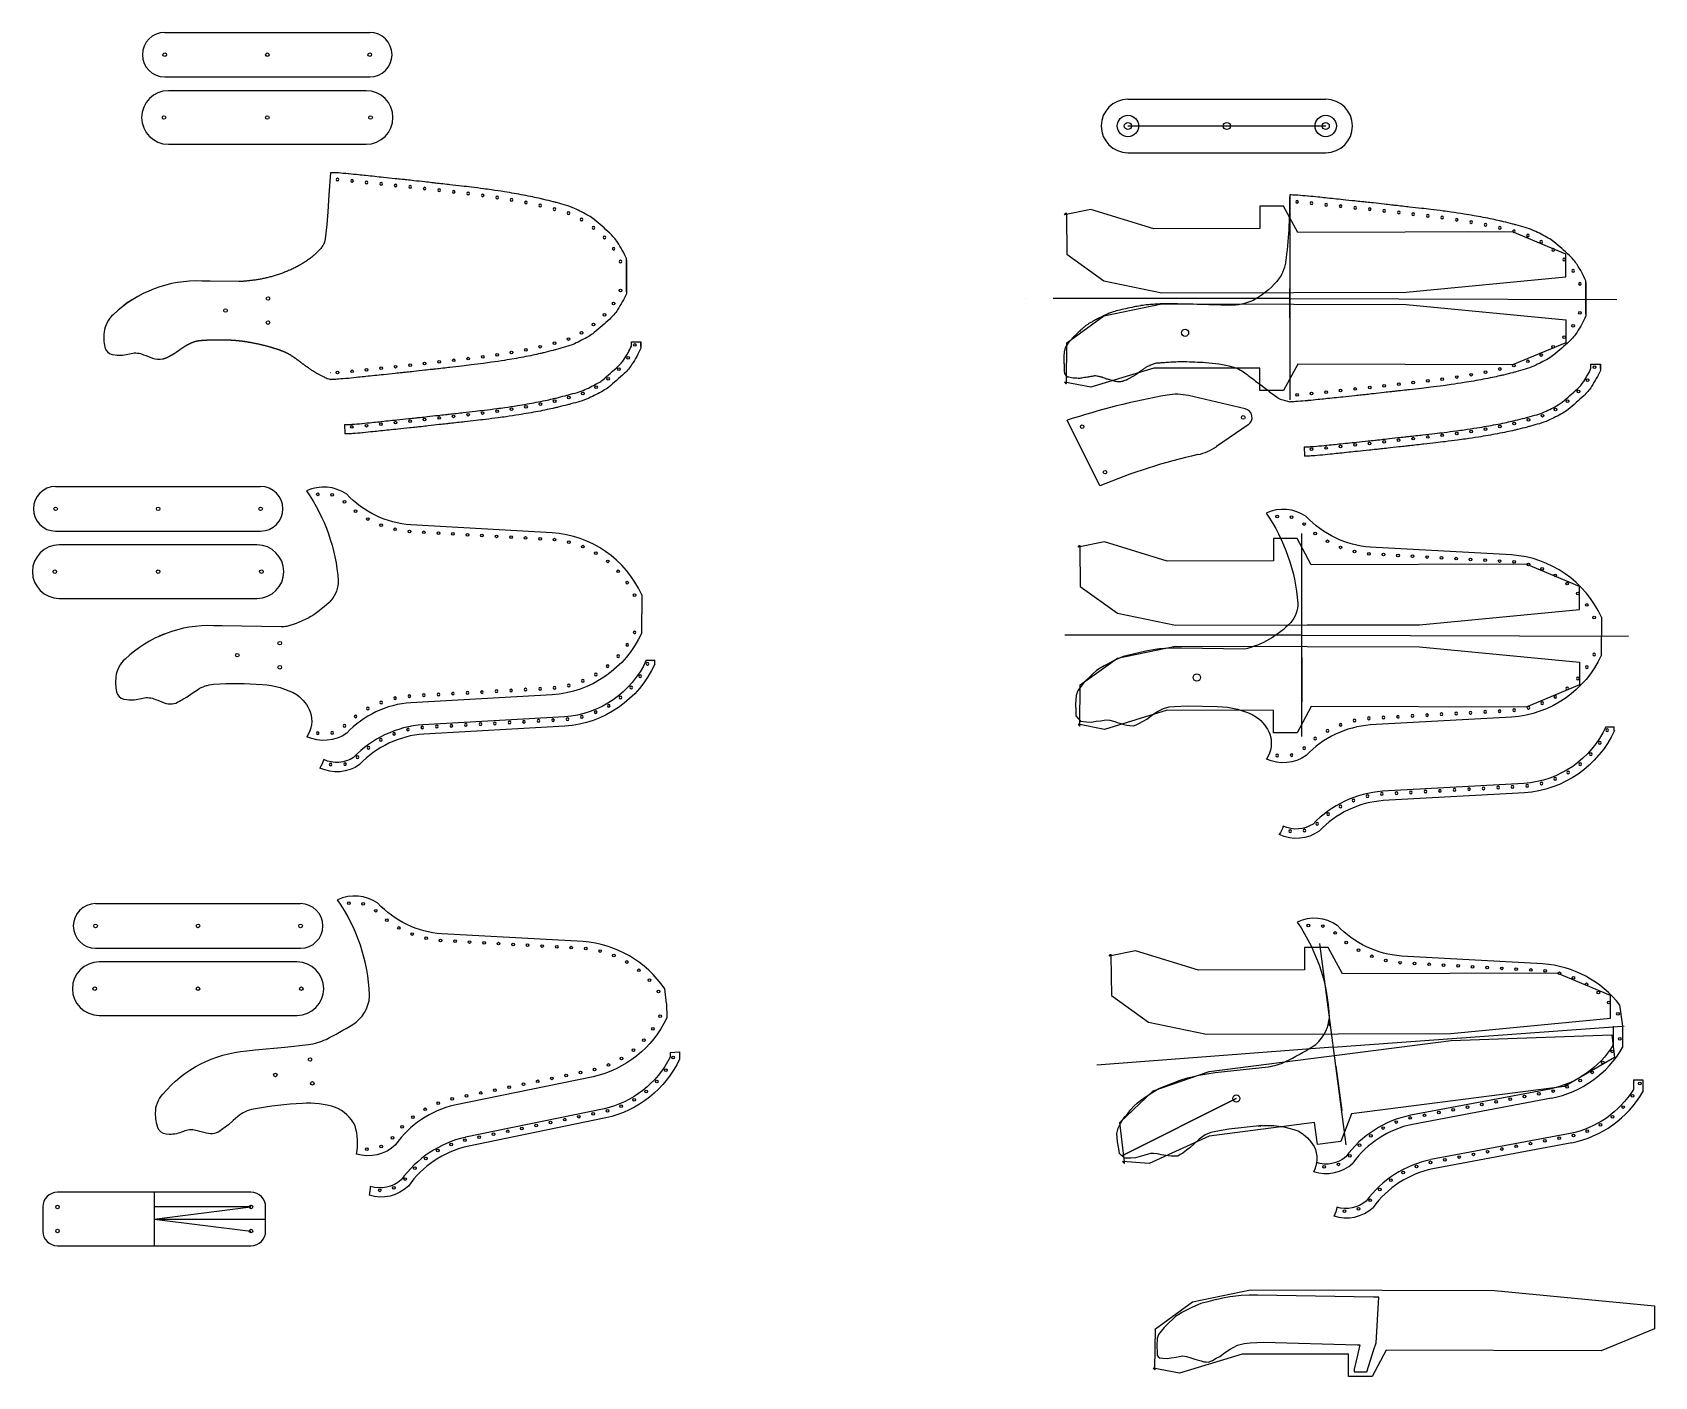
# Model space of a CAD drawing. Header units: millimetres. Extents: x 702 to 1612, y 1471 to 2225.
import ezdxf

# ---------------------------------------------------------------- set-up
doc = ezdxf.new("R2010")
doc.units = ezdxf.units.MM
doc.header["$XCLIPFRAME"] = 2
picture_1 = doc.add_image_def('image1.png', size_in_pixel=(109, 512))

# ---------------------------------------------------------------- blocks, each defined once
blk = doc.blocks.new('*U22')
at = {"color": 7, "true_color": 0xffffff}
blk.add_circle((0.46, -0.01), 0.75, dxfattribs=at)
blk = doc.blocks.new('*U31')
at = {"color": 0, "linetype": 'ByBlock', "lineweight": -2, "transparency": 16777216}
for p, rotation in [((3317.03, 1239.68), 11.93217150224645), ((3325.13, 1239.6), 346.881948192753), ((3332.27, 1235.92), 315.0422283150401), ((3338.43, 1230.57), 322.9847636115123), ((3345.26, 1226.13), 330.9272989079846), ((3352.64, 1222.67), 338.8698342044568), ((3360.43, 1220.27), 346.8123695009291), ((3368.48, 1218.96), 354.7549047974013), ((3376.62, 1218.48), 356.8283279256142), ((3384.77, 1218.03), 356.8283279256142), ((3392.91, 1217.58), 356.8283279256142), ((3401.06, 1217.13), 356.8283279256142), ((3409.2, 1216.68), 356.8283279256142), ((3417.35, 1216.23), 356.8283279256142), ((3425.5, 1215.77), 356.8283279256142), ((3433.64, 1215.32), 356.8283279256142), ((3441.79, 1214.87), 356.8283279256142), ((3449.93, 1214.39), 354.8515362582249), ((3457.98, 1213.07), 346.5204716475162), ((3465.74, 1210.6), 338.1894070368076), ((3473.07, 1207.03), 329.8583424260991), ((3479.81, 1202.44), 321.5272778153904), ((3485.8, 1196.91), 313.1962132046817), ((3490.93, 1190.58), 304.8651485939732), ((3495.1, 1183.57), 296.5340839832646)]:
    blk.add_blockref('*U22', p, dxfattribs=dict(at, rotation=rotation))
blk = doc.blocks.new('*U32')
at = {"color": 7, "true_color": 0xffffff}
blk.add_circle((0.46, -0.01), 0.75, dxfattribs=at)
blk = doc.blocks.new('*U33')
at = {"color": 0, "linetype": 'ByBlock', "lineweight": -2, "transparency": 16777216}
for p, rotation in [((3264.96, 1161.94), 11.93217150224784), ((3273.05, 1161.85), 346.881948192753), ((3280.2, 1158.17), 315.0422283150399), ((3286.35, 1152.83), 322.9847636115122), ((3293.19, 1148.38), 330.9272989079844), ((3300.57, 1144.92), 338.8698342044565), ((3308.36, 1142.52), 346.8123695009288), ((3316.4, 1141.21), 354.7549047974011), ((3324.55, 1140.74), 356.8283279256148), ((3332.69, 1140.28), 356.8283279256148), ((3340.84, 1139.83), 356.8283279256144), ((3348.98, 1139.38), 356.8283279256148), ((3357.13, 1138.93), 356.8283279256148), ((3365.28, 1138.48), 356.8283279256148), ((3373.42, 1138.03), 356.8283279256144), ((3381.57, 1137.58), 356.8283279256148), ((3389.71, 1137.13), 356.8283279256148), ((3397.86, 1136.64), 354.8515362582244), ((3405.9, 1135.32), 346.5204716475158), ((3413.67, 1132.85), 338.1894070368072), ((3421, 1129.28), 329.8583424260988), ((3427.73, 1124.69), 321.5272778153903), ((3433.73, 1119.17), 313.1962132046817), ((3438.86, 1112.84), 304.8651485939732), ((3443.02, 1105.83), 296.5340839832646)]:
    blk.add_blockref('*U32', p, dxfattribs=dict(at, rotation=rotation))
blk = doc.blocks.new('*U27')
at = {"color": 7, "true_color": 0xffffff}
blk.add_circle((0.46, -0.01), 0.75, dxfattribs=at)
blk = doc.blocks.new('*U28')
at = {"color": 0, "linetype": 'ByBlock', "lineweight": -2, "transparency": 16777216}
for p, rotation in [((3264.96, 1161.94), 11.93217150224784), ((3273.05, 1161.85), 346.881948192753), ((3280.2, 1158.17), 315.0422283150399), ((3286.35, 1152.83), 322.9847636115122), ((3293.19, 1148.38), 330.9272989079844), ((3300.57, 1144.92), 338.8698342044565), ((3308.36, 1142.52), 346.8123695009288), ((3316.4, 1141.21), 354.7549047974011), ((3324.55, 1140.74), 356.8283279256148), ((3332.69, 1140.28), 356.8283279256148), ((3340.84, 1139.83), 356.8283279256144), ((3348.98, 1139.38), 356.8283279256148), ((3357.13, 1138.93), 356.8283279256148), ((3365.28, 1138.48), 356.8283279256148), ((3373.42, 1138.03), 356.8283279256144), ((3381.57, 1137.58), 356.8283279256148), ((3389.71, 1137.13), 356.8283279256148), ((3397.86, 1136.64), 354.8515362582244), ((3405.9, 1135.32), 346.5204716475158), ((3413.67, 1132.85), 338.1894070368072), ((3421, 1129.28), 329.8583424260988), ((3427.73, 1124.69), 321.5272778153903), ((3433.73, 1119.17), 313.1962132046817), ((3438.86, 1112.84), 304.8651485939732), ((3443.02, 1105.83), 296.5340839832646)]:
    blk.add_blockref('*U27', p, dxfattribs=dict(at, rotation=rotation))
blk = doc.blocks.new('*U29')
at = {"color": 7, "true_color": 0xffffff}
blk.add_circle((0.24, 0), 0.75, dxfattribs=at)
blk = doc.blocks.new('*U30')
at = {"color": 0, "linetype": 'ByBlock', "lineweight": -2, "transparency": 16777216}
for p, rotation in [((3103.5, 1094.93), 66.02372229441319), ((3099.68, 1087.69), 58.3712167227024), ((3088.37, 1075.96), 40.25586915969259), ((3094.51, 1081.38), 42.6144092851621), ((3066.34, 1065.58), 15.12602669118849), ((3074.2, 1067.89), 20.48334177613979), ((3081.61, 1071.38), 27.88547071135803), ((3001.69, 1055.08), 6.406058718086825), ((3009.84, 1056), 6.510651446815292), ((3017.98, 1056.94), 6.834395522230122), ((3026.11, 1057.95), 7.264994385667197), ((3034.22, 1059.1), 8.653251262678898), ((3042.31, 1060.4), 9.695056436354331), ((3050.38, 1061.88), 11.12134844619146), ((3058.39, 1063.59), 13.28797674184608), ((2944.64, 1049.12), 3.791973826345949), ((2952.81, 1049.84), 5.845894925021966), ((2960.96, 1050.68), 5.990539837267176), ((2969.11, 1051.54), 6.012483020559229), ((2977.26, 1052.4), 5.963881569841319), ((2985.41, 1053.25), 6.397579617865098), ((2993.55, 1054.18), 6.280609022118468)]:
    blk.add_blockref('*U29', p, dxfattribs=dict(at, rotation=rotation))
blk = doc.blocks.new('*U34')
at = {"color": 7, "true_color": 0xffffff}
blk.add_circle((0.24, 0), 0.75, dxfattribs=at)
blk = doc.blocks.new('*U35')
at = {"color": 0, "linetype": 'ByBlock', "lineweight": -2, "transparency": 16777216}
for p, rotation in [((3103.5, 1094.93), 66.02372229441319), ((3099.68, 1087.69), 58.3712167227024), ((3088.37, 1075.96), 40.25586915969259), ((3094.51, 1081.38), 42.6144092851621), ((3066.34, 1065.58), 15.12602669118849), ((3074.2, 1067.89), 20.48334177613979), ((3081.61, 1071.38), 27.88547071135803), ((3001.69, 1055.08), 6.406058718086825), ((3009.84, 1056), 6.510651446815292), ((3017.98, 1056.94), 6.834395522230122), ((3026.11, 1057.95), 7.264994385667197), ((3034.22, 1059.1), 8.653251262678898), ((3042.31, 1060.4), 9.695056436354331), ((3050.38, 1061.88), 11.12134844619146), ((3058.39, 1063.59), 13.28797674184608), ((2944.64, 1049.12), 3.791973826345949), ((2952.81, 1049.84), 5.845894925021966), ((2960.96, 1050.68), 5.990539837267176), ((2969.11, 1051.54), 6.012483020559229), ((2977.26, 1052.4), 5.963881569841319), ((2985.41, 1053.25), 6.397579617865098), ((2993.55, 1054.18), 6.280609022118468)]:
    blk.add_blockref('*U34', p, dxfattribs=dict(at, rotation=rotation))
blk = doc.blocks.new('*U36')
at = {"color": 7, "true_color": 0xffffff}
blk.add_circle((0.24, 0), 0.75, dxfattribs=at)
blk = doc.blocks.new('*U37')
at = {"color": 0, "linetype": 'ByBlock', "lineweight": -2, "transparency": 16777216}
for p, rotation in [((3103.5, 1094.93), 66.02372229441319), ((3099.68, 1087.69), 58.3712167227024), ((3088.37, 1075.96), 40.25586915969259), ((3094.51, 1081.38), 42.6144092851621), ((3066.34, 1065.58), 15.12602669118849), ((3074.2, 1067.89), 20.48334177613979), ((3081.61, 1071.38), 27.88547071135803), ((3001.69, 1055.08), 6.406058718086825), ((3009.84, 1056), 6.510651446815292), ((3017.98, 1056.94), 6.834395522230122), ((3026.11, 1057.95), 7.264994385667197), ((3034.22, 1059.1), 8.653251262678898), ((3042.31, 1060.4), 9.695056436354331), ((3050.38, 1061.88), 11.12134844619146), ((3058.39, 1063.59), 13.28797674184608), ((2944.64, 1049.12), 3.791973826345949), ((2952.81, 1049.84), 5.845894925021966), ((2960.96, 1050.68), 5.990539837267176), ((2969.11, 1051.54), 6.012483020559229), ((2977.26, 1052.4), 5.963881569841319), ((2985.41, 1053.25), 6.397579617865098), ((2993.55, 1054.18), 6.280609022118468)]:
    blk.add_blockref('*U36', p, dxfattribs=dict(at, rotation=rotation))
blk = doc.blocks.new('*U57')
at = {"color": 7, "true_color": 0xffffff}
blk.add_circle((0.46, -0.01), 0.75, dxfattribs=at)
blk = doc.blocks.new('*U63')
at = {"color": 0, "linetype": 'ByBlock', "lineweight": -2, "transparency": 16777216}
for p, rotation in [((3317.03, 1239.68), 11.93217150224645), ((3325.13, 1239.6), 346.881948192753), ((3332.27, 1235.92), 315.0422283150401), ((3338.43, 1230.57), 322.9847636115123), ((3345.26, 1226.13), 330.9272989079846), ((3352.64, 1222.67), 338.8698342044568), ((3360.43, 1220.27), 346.8123695009291), ((3368.48, 1218.96), 354.7549047974013), ((3376.62, 1218.48), 356.8283279256142), ((3384.77, 1218.03), 356.8283279256142), ((3392.91, 1217.58), 356.8283279256142), ((3401.06, 1217.13), 356.8283279256142), ((3409.2, 1216.68), 356.8283279256142), ((3417.35, 1216.23), 356.8283279256142), ((3425.5, 1215.77), 356.8283279256142), ((3433.64, 1215.32), 356.8283279256142), ((3441.79, 1214.87), 356.8283279256142), ((3449.93, 1214.39), 354.8515362582249), ((3457.98, 1213.07), 346.5204716475162), ((3465.74, 1210.6), 338.1894070368076), ((3473.07, 1207.03), 329.8583424260991), ((3479.81, 1202.44), 321.5272778153904), ((3485.8, 1196.91), 313.1962132046817), ((3490.93, 1190.58), 304.8651485939732), ((3495.1, 1183.57), 296.5340839832646)]:
    blk.add_blockref('*U57', p, dxfattribs=dict(at, rotation=rotation))
blk = doc.blocks.new('*U64')
at = {"color": 7, "true_color": 0xffffff}
blk.add_circle((0.46, -0.01), 0.75, dxfattribs=at)
blk = doc.blocks.new('*U65')
at = {"color": 0, "linetype": 'ByBlock', "lineweight": -2, "transparency": 16777216}
for p, rotation in [((3264.96, 1161.94), 11.93217150224784), ((3273.05, 1161.85), 346.881948192753), ((3280.2, 1158.17), 315.0422283150399), ((3286.35, 1152.83), 322.9847636115122), ((3293.19, 1148.38), 330.9272989079844), ((3300.57, 1144.92), 338.8698342044565), ((3308.36, 1142.52), 346.8123695009288), ((3316.4, 1141.21), 354.7549047974011), ((3324.55, 1140.74), 356.8283279256148), ((3332.69, 1140.28), 356.8283279256148), ((3340.84, 1139.83), 356.8283279256144), ((3348.98, 1139.38), 356.8283279256148), ((3357.13, 1138.93), 356.8283279256148), ((3365.28, 1138.48), 356.8283279256148), ((3373.42, 1138.03), 356.8283279256144), ((3381.57, 1137.58), 356.8283279256148), ((3389.71, 1137.13), 356.8283279256148), ((3397.86, 1136.64), 354.8515362582244), ((3405.9, 1135.32), 346.5204716475158), ((3413.67, 1132.85), 338.1894070368072), ((3421, 1129.28), 329.8583424260988), ((3427.73, 1124.69), 321.5272778153903), ((3433.73, 1119.17), 313.1962132046817), ((3438.86, 1112.84), 304.8651485939732), ((3443.02, 1105.83), 296.5340839832646)]:
    blk.add_blockref('*U64', p, dxfattribs=dict(at, rotation=rotation))
blk = doc.blocks.new('*U59')
at = {"color": 7, "true_color": 0xffffff}
blk.add_circle((0.46, -0.01), 0.75, dxfattribs=at)
blk = doc.blocks.new('*U60')
at = {"color": 0, "linetype": 'ByBlock', "lineweight": -2, "transparency": 16777216}
for p, rotation in [((3264.96, 1161.94), 11.93217150224784), ((3273.05, 1161.85), 346.881948192753), ((3280.2, 1158.17), 315.0422283150399), ((3286.35, 1152.83), 322.9847636115122), ((3293.19, 1148.38), 330.9272989079844), ((3300.57, 1144.92), 338.8698342044565), ((3308.36, 1142.52), 346.8123695009288), ((3316.4, 1141.21), 354.7549047974011), ((3324.55, 1140.74), 356.8283279256148), ((3332.69, 1140.28), 356.8283279256148), ((3340.84, 1139.83), 356.8283279256144), ((3348.98, 1139.38), 356.8283279256148), ((3357.13, 1138.93), 356.8283279256148), ((3365.28, 1138.48), 356.8283279256148), ((3373.42, 1138.03), 356.8283279256144), ((3381.57, 1137.58), 356.8283279256148), ((3389.71, 1137.13), 356.8283279256148), ((3397.86, 1136.64), 354.8515362582244), ((3405.9, 1135.32), 346.5204716475158), ((3413.67, 1132.85), 338.1894070368072), ((3421, 1129.28), 329.8583424260988), ((3427.73, 1124.69), 321.5272778153903), ((3433.73, 1119.17), 313.1962132046817), ((3438.86, 1112.84), 304.8651485939732), ((3443.02, 1105.83), 296.5340839832646)]:
    blk.add_blockref('*U59', p, dxfattribs=dict(at, rotation=rotation))
blk = doc.blocks.new('*U61')
at = {"color": 7, "true_color": 0xffffff}
blk.add_circle((0.24, 0), 0.75, dxfattribs=at)
blk = doc.blocks.new('*U62')
at = {"color": 0, "linetype": 'ByBlock', "lineweight": -2, "transparency": 16777216}
for p, rotation in [((3103.5, 1094.93), 66.02372229441319), ((3099.68, 1087.69), 58.3712167227024), ((3088.37, 1075.96), 40.25586915969259), ((3094.51, 1081.38), 42.6144092851621), ((3066.34, 1065.58), 15.12602669118849), ((3074.2, 1067.89), 20.48334177613979), ((3081.61, 1071.38), 27.88547071135803), ((3001.69, 1055.08), 6.406058718086825), ((3009.84, 1056), 6.510651446815292), ((3017.98, 1056.94), 6.834395522230122), ((3026.11, 1057.95), 7.264994385667197), ((3034.22, 1059.1), 8.653251262678898), ((3042.31, 1060.4), 9.695056436354331), ((3050.38, 1061.88), 11.12134844619146), ((3058.39, 1063.59), 13.28797674184608), ((2944.64, 1049.12), 3.791973826345949), ((2952.81, 1049.84), 5.845894925021966), ((2960.96, 1050.68), 5.990539837267176), ((2969.11, 1051.54), 6.012483020559229), ((2977.26, 1052.4), 5.963881569841319), ((2985.41, 1053.25), 6.397579617865098), ((2993.55, 1054.18), 6.280609022118468)]:
    blk.add_blockref('*U61', p, dxfattribs=dict(at, rotation=rotation))
blk = doc.blocks.new('*U66')
at = {"color": 7, "true_color": 0xffffff}
blk.add_circle((0.24, 0), 0.75, dxfattribs=at)
blk = doc.blocks.new('*U67')
at = {"color": 0, "linetype": 'ByBlock', "lineweight": -2, "transparency": 16777216}
for p, rotation in [((3103.5, 1094.93), 66.02372229441319), ((3099.68, 1087.69), 58.3712167227024), ((3088.37, 1075.96), 40.25586915969259), ((3094.51, 1081.38), 42.6144092851621), ((3066.34, 1065.58), 15.12602669118849), ((3074.2, 1067.89), 20.48334177613979), ((3081.61, 1071.38), 27.88547071135803), ((3001.69, 1055.08), 6.406058718086825), ((3009.84, 1056), 6.510651446815292), ((3017.98, 1056.94), 6.834395522230122), ((3026.11, 1057.95), 7.264994385667197), ((3034.22, 1059.1), 8.653251262678898), ((3042.31, 1060.4), 9.695056436354331), ((3050.38, 1061.88), 11.12134844619146), ((3058.39, 1063.59), 13.28797674184608), ((2944.64, 1049.12), 3.791973826345949), ((2952.81, 1049.84), 5.845894925021966), ((2960.96, 1050.68), 5.990539837267176), ((2969.11, 1051.54), 6.012483020559229), ((2977.26, 1052.4), 5.963881569841319), ((2985.41, 1053.25), 6.397579617865098), ((2993.55, 1054.18), 6.280609022118468)]:
    blk.add_blockref('*U66', p, dxfattribs=dict(at, rotation=rotation))
blk = doc.blocks.new('*U68')
at = {"color": 7, "true_color": 0xffffff}
blk.add_circle((0.24, 0), 0.75, dxfattribs=at)
blk = doc.blocks.new('*U69')
at = {"color": 0, "linetype": 'ByBlock', "lineweight": -2, "transparency": 16777216}
for p, rotation in [((3103.5, 1094.93), 66.02372229441319), ((3099.68, 1087.69), 58.3712167227024), ((3088.37, 1075.96), 40.25586915969259), ((3094.51, 1081.38), 42.6144092851621), ((3066.34, 1065.58), 15.12602669118849), ((3074.2, 1067.89), 20.48334177613979), ((3081.61, 1071.38), 27.88547071135803), ((3001.69, 1055.08), 6.406058718086825), ((3009.84, 1056), 6.510651446815292), ((3017.98, 1056.94), 6.834395522230122), ((3026.11, 1057.95), 7.264994385667197), ((3034.22, 1059.1), 8.653251262678898), ((3042.31, 1060.4), 9.695056436354331), ((3050.38, 1061.88), 11.12134844619146), ((3058.39, 1063.59), 13.28797674184608), ((2944.64, 1049.12), 3.791973826345949), ((2952.81, 1049.84), 5.845894925021966), ((2960.96, 1050.68), 5.990539837267176), ((2969.11, 1051.54), 6.012483020559229), ((2977.26, 1052.4), 5.963881569841319), ((2985.41, 1053.25), 6.397579617865098), ((2993.55, 1054.18), 6.280609022118468)]:
    blk.add_blockref('*U68', p, dxfattribs=dict(at, rotation=rotation))

msp = doc.modelspace()

# ---------------------------------------------------------------- linework, layer by layer
for p, q in [((776.71, 2225.32), (891.71, 2225.32)), ((776.71, 2200.32), (891.71, 2200.32)), ((1316.98, 2187.82), (1427.98, 2187.82)), ((1316.98, 2172.82), (1427.98, 2172.82)), ((1316.98, 2157.82), (1427.98, 2157.82)), ((1407.87, 2134.12), (1407.87, 2019.15)), ((1035.64, 2079.72), (1035.64, 2098.48)), ((1407.87, 2087.09), (1407.87, 2076.09)), ((1573.91, 2067.21), (1573.91, 2085.98)), ((1259.31, 2076.09), (1259.31, 2076.09)), ((1407.87, 2076.09), (1275.07, 2076.09)), ((1407.87, 2076.09), (1275.07, 2076.09)), ((1407.87, 2070.59), (1407.87, 2081.59)), ((1407.87, 2076.09), (1591.29, 2075.54)), ((1407.87, 2065.09), (1407.87, 2076.09)), ((1038.49, 2051.71), (1043.74, 2051.71)), ((1043.74, 2049.18), (1043.74, 2051.71)), ((1576.76, 2039.2), (1582.01, 2039.2)), ((1582.01, 2036.68), (1582.01, 2039.2)), ((1382.8, 2014.18), (1351, 2021.52)), ((877.59, 2005.28), (877.7, 2000.03)), ((1301.29, 1970.87), (1282.84, 2007.7)), ((1384.51, 2005.18), (1366.69, 1992.94)), ((1415.86, 1992.78), (1415.97, 1987.53)), ((715.48, 1970.51), (830.48, 1970.51)), ((715.48, 1945.51), (830.48, 1945.51)), ((1414.45, 1944.14), (1414.45, 1830.25)), ((1044.3, 1909.66), (1044.3, 1899.11)), ((1044.3, 1909.64), (1044.4, 1909.64)), ((1044.3, 1888.57), (1044.3, 1899.11)), ((1582.57, 1897.15), (1582.57, 1886.61)), ((1582.57, 1897.13), (1582.67, 1897.13)), ((1414.45, 1887.2), (1281.65, 1887.2)), ((1414.45, 1887.2), (1597.87, 1886.64)), ((1582.57, 1876.06), (1582.57, 1886.61)), ((1414.61, 1874.62), (1414.61, 1849.62)), ((1046.84, 1873.1), (1051.56, 1873.1)), ((1051.56, 1870.98), (1051.56, 1873.1)), ((1585.11, 1835.74), (1589.83, 1835.74)), ((1589.83, 1833.61), (1589.83, 1835.74)), ((737.89, 1736.47), (852.89, 1736.47)), ((737.89, 1711.47), (852.89, 1711.47)), ((1424.46, 1714.1), (1439.26, 1601.18)), ((1058.2, 1680.49), (1057.14, 1688.62)), ((1594.55, 1667.73), (1592.99, 1679.63)), ((1429.98, 1668.15), (1429.98, 1667.67)), ((1431.96, 1655.84), (1594.16, 1667.63)), ((1594.51, 1667.7), (1594.51, 1655.7)), ((1595.26, 1667.66), (1595.37, 1667.67)), ((1596.7, 1667.75), (1596.74, 1667.75)), ((1060.19, 1652.95), (1065.43, 1653.33)), ((1431.96, 1655.84), (1299.54, 1645.81)), ((1433.65, 1645.19), (1436.9, 1620.41)), ((1600.61, 1637.5), (1605.86, 1637.5)), ((1605.86, 1637.5), (1605.86, 1630.75)), ((1377.8, 1627.12), (1313.66, 1594.94)), ((1313.66, 1594.94), (1377.8, 1627.12)), ((1377.8, 1627.12), (1313.66, 1594.94)), ((1554.63, 1627.26), (1476.6, 1612.6)), ((1565.98, 1602.31), (1487.95, 1587.66)), ((825.05, 1574.49), (716.55, 1574.49)), ((770.8, 1574.49), (770.8, 1544.49)), ((708.3, 1566.24), (708.3, 1552.74)), ((825.05, 1566.24), (770.8, 1566.24)), ((770.8, 1559.49), (825.05, 1566.24)), ((833.3, 1552.74), (833.3, 1566.24)), ((770.8, 1559.49), (833.3, 1559.49)), ((770.8, 1559.49), (825.05, 1552.74)), ((716.55, 1544.49), (825.05, 1544.49))]:
    msp.add_line(p, q)
for points in [[(778.71, 2162.59), (889.71, 2162.59, 1), (889.71, 2192.59), (778.71, 2192.59, 1)], [(717.48, 1907.77), (828.48, 1907.77, 1), (828.48, 1937.77), (717.48, 1937.77, 1)], [(739.89, 1673.73), (850.89, 1673.73, 1), (850.89, 1703.73), (739.89, 1703.73, 1)]]:
    msp.add_lwpolyline(points, format="xyb", close=True)
for points in [[(869.6, 2146.63), (868.81, 2134.15), (868.14, 2124.63), (867.56, 2117.63), (867.06, 2112.75), (866.62, 2109.56), (866.23, 2107.65), (865.88, 2106.61), (865.54, 2106.01), (865.2, 2105.51), (864.87, 2105.03), (864.54, 2104.58), (864.2, 2104.15), (863.87, 2103.73), (863.52, 2103.33), (863.17, 2102.93), (862.81, 2102.55), (862.45, 2102.16), (862.07, 2101.78), (861.68, 2101.41), (861.28, 2101.03), (860.88, 2100.66), (860.46, 2100.3), (860.04, 2099.93), (859.61, 2099.58), (859.17, 2099.22), (858.72, 2098.87), (858.27, 2098.52), (857.8, 2098.18), (857.33, 2097.84), (856.86, 2097.5), (856.37, 2097.17), (855.88, 2096.84), (855.39, 2096.51), (854.88, 2096.19), (854.38, 2095.88), (853.86, 2095.57), (853.34, 2095.26), (852.82, 2094.96), (852.29, 2094.66), (851.76, 2094.36), (851.22, 2094.07), (850.67, 2093.79), (850.13, 2093.51), (849.58, 2093.23), (849.02, 2092.96), (848.47, 2092.69), (847.91, 2092.43), (847.34, 2092.17), (846.78, 2091.92), (846.21, 2091.67), (845.64, 2091.43), (845.06, 2091.19), (844.49, 2090.96), (843.91, 2090.73), (843.34, 2090.51), (842.76, 2090.29), (842.18, 2090.08), (841.6, 2089.88), (841.02, 2089.67), (840.44, 2089.48), (839.86, 2089.29), (839.27, 2089.1), (838.69, 2088.92), (838.12, 2088.75), (837.54, 2088.58), (836.96, 2088.42), (836.38, 2088.26), (835.81, 2088.11), (835.23, 2087.96), (834.66, 2087.82), (834.09, 2087.68), (833.52, 2087.55), (832.95, 2087.42), (832.38, 2087.3), (831.82, 2087.18), (831.26, 2087.07), (830.7, 2086.96), (830.14, 2086.86), (829.58, 2086.76), (829.03, 2086.66), (828.48, 2086.57), (827.93, 2086.49), (827.39, 2086.4), (826.85, 2086.32), (826.31, 2086.25), (825.77, 2086.18), (825.24, 2086.11), (824.71, 2086.05), (824.18, 2085.99), (823.66, 2085.93), (823.14, 2085.87), (822.63, 2085.82), (822.12, 2085.78), (821.61, 2085.73), (821.1, 2085.69), (820.61, 2085.65), (820.11, 2085.62), (819.62, 2085.58), (819.13, 2085.55), (818.65, 2085.52), (818.25, 2085.5), (802.23, 2085.8), (797.52, 2085.8, 0.20342), (747.93, 2067.09, 0.196384), (742.73, 2057.11, 0.087875), (743.07, 2048.72, 0.30517), (747.21, 2044.59), (748.92, 2044.34, 0.107985), (756.99, 2045.02, -0.159428), (764.03, 2044.82), (764.86, 2044.49), (766.17, 2044), (767.58, 2043.44), (769.86, 2042.54, 0.153205), (775.45, 2042.17), (775.48, 2042.17), (775.5, 2042.18), (775.53, 2042.18), (775.55, 2042.18), (775.58, 2042.19), (775.61, 2042.19), (775.63, 2042.2), (775.66, 2042.2), (775.68, 2042.21), (775.71, 2042.21), (775.73, 2042.22), (775.76, 2042.22), (775.78, 2042.23), (775.81, 2042.24), (775.83, 2042.24), (775.86, 2042.25), (775.88, 2042.25), (775.91, 2042.26), (775.93, 2042.26), (775.96, 2042.27), (775.98, 2042.27), (776.01, 2042.28), (776.03, 2042.29), (776.05, 2042.29), (776.08, 2042.3), (776.1, 2042.3), (776.13, 2042.31), (776.15, 2042.32), (776.18, 2042.32), (776.2, 2042.33), (776.22, 2042.34), (776.25, 2042.34), (776.27, 2042.35), (776.3, 2042.36), (776.32, 2042.36), (776.35, 2042.37), (776.37, 2042.38), (776.39, 2042.38), (776.42, 2042.39), (776.44, 2042.4), (776.47, 2042.41), (776.49, 2042.41), (776.51, 2042.42), (776.54, 2042.43), (776.56, 2042.44), (776.59, 2042.44), (776.61, 2042.45), (776.64, 2042.46), (776.66, 2042.47), (776.68, 2042.48), (776.71, 2042.48), (776.73, 2042.49), (776.76, 2042.5), (776.78, 2042.51), (776.81, 2042.52), (776.83, 2042.53), (776.85, 2042.53), (776.88, 2042.54), (776.9, 2042.55), (776.93, 2042.56), (776.95, 2042.57), (776.98, 2042.58), (777, 2042.59), (777.03, 2042.6), (777.05, 2042.6), (777.08, 2042.61), (777.1, 2042.62), (777.13, 2042.63), (777.15, 2042.64), (777.18, 2042.65), (777.2, 2042.66), (777.23, 2042.67), (777.25, 2042.68), (777.28, 2042.69), (777.3, 2042.7), (777.33, 2042.71), (777.36, 2042.72), (777.38, 2042.73), (777.41, 2042.74), (777.43, 2042.75), (777.46, 2042.77), (777.48, 2042.78), (777.51, 2042.79), (777.54, 2042.8), (777.56, 2042.81), (777.59, 2042.82), (777.62, 2042.83), (777.64, 2042.84), (777.67, 2042.86), (777.7, 2042.87), (777.72, 2042.88), (777.75, 2042.89), (777.78, 2042.9), (777.81, 2042.92), (777.83, 2042.93), (777.86, 2042.94), (777.89, 2042.95), (777.92, 2042.97), (777.94, 2042.98), (777.97, 2042.99), (778, 2043), (778.03, 2043.02), (778.06, 2043.03), (778.09, 2043.04), (778.11, 2043.06), (778.14, 2043.07), (778.17, 2043.09), (778.2, 2043.1), (778.23, 2043.11), (778.26, 2043.13), (778.29, 2043.14), (778.32, 2043.16), (778.35, 2043.17), (778.38, 2043.19), (778.41, 2043.2), (778.44, 2043.22), (778.47, 2043.23), (778.5, 2043.25), (778.53, 2043.26), (778.56, 2043.28), (778.59, 2043.29), (778.62, 2043.31), (778.66, 2043.33), (778.69, 2043.34), (778.72, 2043.36), (778.75, 2043.38), (778.78, 2043.39), (778.81, 2043.41), (778.85, 2043.43), (778.88, 2043.44), (778.91, 2043.46), (778.94, 2043.48), (778.98, 2043.49), (779.01, 2043.51), (779.04, 2043.53), (779.07, 2043.55), (779.11, 2043.56), (779.14, 2043.58), (779.17, 2043.6), (779.21, 2043.62), (779.24, 2043.63), (779.27, 2043.65), (779.31, 2043.67), (779.34, 2043.69), (779.37, 2043.71), (779.41, 2043.72), (779.44, 2043.74), (779.48, 2043.76), (779.51, 2043.78), (779.54, 2043.8), (779.58, 2043.82), (779.61, 2043.84), (779.65, 2043.85), (779.68, 2043.87), (779.71, 2043.89), (779.75, 2043.91), (779.78, 2043.93), (779.82, 2043.95), (779.85, 2043.97), (779.89, 2043.99), (779.92, 2044), (779.95, 2044.02), (779.99, 2044.04), (780.02, 2044.06), (780.06, 2044.08), (780.09, 2044.1), (780.13, 2044.12), (780.16, 2044.14), (780.19, 2044.16), (780.23, 2044.17), (780.26, 2044.19), (780.3, 2044.21), (780.33, 2044.23), (780.36, 2044.25), (780.4, 2044.27), (780.43, 2044.29), (780.47, 2044.31), (780.5, 2044.33), (780.53, 2044.34), (780.57, 2044.36), (780.6, 2044.38), (780.64, 2044.4), (780.67, 2044.42), (780.7, 2044.44), (780.74, 2044.46), (780.77, 2044.48), (780.81, 2044.49), (780.84, 2044.51), (780.87, 2044.53), (780.91, 2044.55), (780.94, 2044.57), (780.97, 2044.59), (781.01, 2044.61), (781.04, 2044.63), (781.07, 2044.65), (781.11, 2044.66), (781.14, 2044.68), (781.18, 2044.7), (781.21, 2044.72), (781.24, 2044.74), (781.28, 2044.76), (781.31, 2044.78), (781.34, 2044.8), (781.38, 2044.82), (781.41, 2044.84), (781.44, 2044.85), (781.48, 2044.87), (781.51, 2044.89), (781.55, 2044.91), (781.58, 2044.93), (781.61, 2044.95), (781.65, 2044.97), (781.68, 2044.99), (781.72, 2045.01), (781.75, 2045.03), (781.78, 2045.05), (781.82, 2045.07), (781.85, 2045.09), (781.89, 2045.11), (781.92, 2045.13), (781.96, 2045.16), (781.99, 2045.18), (782.03, 2045.2), (782.06, 2045.22), (782.1, 2045.24), (782.13, 2045.26), (782.17, 2045.28), (782.2, 2045.3), (782.24, 2045.33), (782.27, 2045.35), (782.31, 2045.37), (782.35, 2045.39), (782.38, 2045.42), (782.42, 2045.44), (782.45, 2045.46), (782.49, 2045.48), (782.53, 2045.51), (782.56, 2045.53), (782.6, 2045.56), (782.64, 2045.58), (782.67, 2045.6), (782.71, 2045.63), (782.75, 2045.65), (782.79, 2045.68), (782.83, 2045.7), (782.86, 2045.73), (782.9, 2045.75), (782.94, 2045.78), (782.98, 2045.8), (783.02, 2045.83), (783.06, 2045.85), (783.09, 2045.88), (783.13, 2045.91), (783.17, 2045.93), (783.21, 2045.96), (783.25, 2045.99), (783.29, 2046.02), (783.33, 2046.04), (783.37, 2046.07), (783.41, 2046.1), (783.45, 2046.13), (783.49, 2046.15), (783.53, 2046.18), (783.57, 2046.21), (783.61, 2046.24), (783.65, 2046.27), (783.7, 2046.3), (783.74, 2046.32), (783.78, 2046.35), (783.82, 2046.38), (783.86, 2046.41), (783.9, 2046.44), (783.94, 2046.47), (783.99, 2046.5), (784.03, 2046.53), (784.07, 2046.56), (784.11, 2046.59), (784.15, 2046.62), (784.2, 2046.65), (784.24, 2046.68), (784.28, 2046.71), (784.33, 2046.74), (784.37, 2046.77), (784.41, 2046.8), (784.45, 2046.83), (784.5, 2046.87), (784.54, 2046.9), (784.58, 2046.93), (784.63, 2046.96), (784.67, 2046.99), (784.71, 2047.02), (784.76, 2047.05), (784.8, 2047.08), (784.85, 2047.11), (784.89, 2047.15), (784.93, 2047.18), (784.98, 2047.21), (785.02, 2047.24), (785.07, 2047.27), (785.11, 2047.3), (785.15, 2047.34), (785.2, 2047.37), (785.24, 2047.4), (785.29, 2047.43), (785.33, 2047.46), (785.38, 2047.5), (785.42, 2047.53), (785.47, 2047.56), (785.51, 2047.59), (785.56, 2047.62), (785.6, 2047.65), (785.65, 2047.69), (785.69, 2047.72), (785.74, 2047.75), (785.78, 2047.78), (785.83, 2047.81), (785.87, 2047.85), (785.92, 2047.88), (785.96, 2047.91), (786.01, 2047.94), (786.05, 2047.97), (786.1, 2048.01), (786.14, 2048.04), (786.19, 2048.07), (786.24, 2048.1), (786.28, 2048.13), (786.33, 2048.16), (786.37, 2048.2), (786.42, 2048.23), (786.47, 2048.26), (786.51, 2048.29), (786.56, 2048.32), (786.61, 2048.36), (786.65, 2048.39), (786.7, 2048.42), (786.75, 2048.45), (786.79, 2048.48), (786.84, 2048.51), (786.89, 2048.55), (786.94, 2048.58), (786.98, 2048.61), (787.03, 2048.64), (787.08, 2048.67), (787.13, 2048.71), (787.17, 2048.74), (787.22, 2048.77), (787.27, 2048.8), (787.32, 2048.83), (787.37, 2048.86), (787.42, 2048.9), (787.47, 2048.93), (787.51, 2048.96), (787.56, 2048.99), (787.61, 2049.02), (787.66, 2049.05), (787.71, 2049.08), (787.76, 2049.12), (787.81, 2049.15), (787.86, 2049.18), (787.91, 2049.21), (787.96, 2049.24), (788.01, 2049.27), (788.06, 2049.3), (788.11, 2049.34), (788.16, 2049.37), (788.22, 2049.4), (788.27, 2049.43), (788.32, 2049.46), (788.37, 2049.49), (788.42, 2049.52), (788.47, 2049.55), (788.53, 2049.58), (788.58, 2049.62), (788.63, 2049.65), (788.68, 2049.68), (788.74, 2049.71), (788.79, 2049.74), (788.84, 2049.77), (788.9, 2049.8), (788.95, 2049.83), (789, 2049.86), (789.06, 2049.89), (789.11, 2049.92), (789.16, 2049.95), (789.22, 2049.98), (789.27, 2050.01), (789.33, 2050.04), (789.38, 2050.07), (789.44, 2050.1), (789.49, 2050.13), (789.55, 2050.16), (789.6, 2050.19), (789.66, 2050.22), (789.71, 2050.25), (789.77, 2050.28), (789.82, 2050.31), (789.88, 2050.34), (789.93, 2050.37), (789.99, 2050.4), (790.04, 2050.43), (790.1, 2050.46), (790.15, 2050.48), (790.21, 2050.51), (790.26, 2050.54), (790.32, 2050.57), (790.38, 2050.6), (790.43, 2050.62), (790.49, 2050.65), (790.54, 2050.68), (790.6, 2050.71), (790.65, 2050.73), (790.71, 2050.76), (790.77, 2050.79), (790.82, 2050.82), (790.88, 2050.84), (790.93, 2050.87), (790.99, 2050.89), (791.04, 2050.92), (791.1, 2050.95), (791.15, 2050.97), (791.21, 2051), (791.26, 2051.02), (791.32, 2051.05), (791.37, 2051.07), (791.43, 2051.1), (791.48, 2051.12), (791.54, 2051.14), (791.59, 2051.17), (791.65, 2051.19), (791.7, 2051.22), (791.76, 2051.24), (791.81, 2051.26), (791.87, 2051.28), (791.92, 2051.31), (791.97, 2051.33), (792.03, 2051.35), (792.08, 2051.37), (792.13, 2051.4), (792.19, 2051.42), (792.24, 2051.44), (792.29, 2051.46), (792.35, 2051.48), (792.4, 2051.5), (792.45, 2051.52), (792.51, 2051.54), (792.56, 2051.56), (792.61, 2051.58), (792.66, 2051.6), (792.72, 2051.62), (792.77, 2051.63), (792.82, 2051.65), (792.87, 2051.67), (792.92, 2051.69), (792.98, 2051.71), (793.03, 2051.72), (793.08, 2051.74), (793.13, 2051.76), (793.18, 2051.78), (793.23, 2051.79), (793.28, 2051.81), (793.33, 2051.83), (793.38, 2051.84), (793.44, 2051.86), (793.49, 2051.87), (793.54, 2051.89), (793.59, 2051.9), (793.64, 2051.92), (793.69, 2051.93), (793.74, 2051.95), (793.79, 2051.96), (793.84, 2051.98), (793.89, 2051.99), (793.94, 2052), (793.99, 2052.02), (794.04, 2052.03), (794.09, 2052.04), (794.14, 2052.06), (794.19, 2052.07), (794.24, 2052.08), (794.29, 2052.09), (794.33, 2052.1), (794.38, 2052.12), (794.43, 2052.13), (794.48, 2052.14), (794.53, 2052.15), (794.58, 2052.16), (794.63, 2052.17), (794.68, 2052.18), (794.73, 2052.19), (794.78, 2052.2), (794.82, 2052.21), (794.87, 2052.22), (794.92, 2052.23), (794.97, 2052.24), (795.02, 2052.25), (795.07, 2052.26), (795.12, 2052.27), (795.17, 2052.28), (795.21, 2052.29), (795.26, 2052.3), (795.31, 2052.31), (795.36, 2052.31), (795.41, 2052.32), (795.46, 2052.33), (795.5, 2052.34), (795.55, 2052.35), (795.6, 2052.35), (795.65, 2052.36), (795.7, 2052.37), (795.75, 2052.38), (795.8, 2052.38), (795.85, 2052.39), (795.9, 2052.4), (795.95, 2052.4), (796, 2052.41), (796.05, 2052.42), (796.1, 2052.42), (796.15, 2052.43), (796.2, 2052.43), (796.25, 2052.44), (796.3, 2052.45), (796.35, 2052.45), (796.41, 2052.46), (796.46, 2052.46), (796.51, 2052.47), (796.56, 2052.47), (796.62, 2052.48), (796.67, 2052.48), (796.73, 2052.49), (796.78, 2052.49), (796.84, 2052.5), (796.89, 2052.5), (796.95, 2052.51), (797.01, 2052.51), (797.06, 2052.52), (797.12, 2052.52), (797.18, 2052.53), (797.24, 2052.53), (797.3, 2052.54), (797.36, 2052.54), (797.42, 2052.55), (797.48, 2052.55), (797.54, 2052.56), (797.61, 2052.56), (797.67, 2052.57), (797.73, 2052.57), (797.8, 2052.58), (797.87, 2052.58), (797.93, 2052.59), (798, 2052.59), (798.07, 2052.59), (798.14, 2052.6), (798.21, 2052.6), (798.28, 2052.61), (798.35, 2052.61), (798.42, 2052.62), (798.5, 2052.62), (798.57, 2052.63), (798.65, 2052.63), (798.72, 2052.64), (798.8, 2052.64), (798.88, 2052.65), (798.96, 2052.65), (799.04, 2052.66), (799.12, 2052.66), (799.2, 2052.67), (799.28, 2052.67), (799.37, 2052.68), (799.45, 2052.68), (799.54, 2052.69), (799.63, 2052.69), (799.72, 2052.7), (799.81, 2052.71), (799.9, 2052.71), (799.99, 2052.72), (800.09, 2052.72), (800.18, 2052.73), (800.28, 2052.73), (800.38, 2052.74), (800.48, 2052.74), (800.58, 2052.75), (800.68, 2052.76), (800.78, 2052.76), (800.89, 2052.77), (800.99, 2052.77), (801.1, 2052.78), (801.21, 2052.78), (801.32, 2052.79), (801.43, 2052.79), (801.55, 2052.8), (801.66, 2052.8), (801.78, 2052.81), (801.9, 2052.81), (802.02, 2052.82), (802.14, 2052.82), (802.26, 2052.83), (802.38, 2052.83), (802.51, 2052.84), (802.64, 2052.84), (802.77, 2052.85), (802.9, 2052.85), (803.03, 2052.86), (803.17, 2052.86), (803.31, 2052.86), (803.44, 2052.87), (803.59, 2052.87), (803.73, 2052.88), (803.87, 2052.88), (804.02, 2052.88), (804.17, 2052.89), (804.32, 2052.89), (804.47, 2052.89), (804.62, 2052.9), (804.78, 2052.9), (804.94, 2052.9), (805.1, 2052.9), (805.26, 2052.91), (805.42, 2052.91), (805.59, 2052.91), (805.76, 2052.91), (805.93, 2052.91), (806.1, 2052.92), (806.28, 2052.92), (806.45, 2052.92), (806.63, 2052.92), (806.81, 2052.92), (807, 2052.92), (807.18, 2052.92), (807.37, 2052.92), (807.56, 2052.92), (807.75, 2052.92), (807.95, 2052.92), (808.14, 2052.92), (808.34, 2052.91), (808.54, 2052.91), (808.75, 2052.91), (808.95, 2052.91), (809.16, 2052.91), (809.37, 2052.9), (809.58, 2052.9), (809.8, 2052.89), (810.01, 2052.89), (810.23, 2052.88), (810.45, 2052.88), (810.67, 2052.87), (810.9, 2052.87), (811.13, 2052.86), (811.35, 2052.85), (811.58, 2052.84), (811.82, 2052.83), (812.05, 2052.82), (812.29, 2052.81), (812.53, 2052.8), (812.77, 2052.79), (813.01, 2052.78), (813.25, 2052.77), (813.5, 2052.76), (813.75, 2052.74), (813.99, 2052.73), (814.25, 2052.71), (814.5, 2052.69), (814.75, 2052.68), (815.01, 2052.66), (815.27, 2052.64), (815.53, 2052.62), (815.79, 2052.6), (816.06, 2052.58), (816.32, 2052.56), (816.59, 2052.53), (816.86, 2052.51), (817.13, 2052.49), (817.4, 2052.46), (817.67, 2052.43), (817.95, 2052.4), (818.22, 2052.38), (818.5, 2052.35), (818.78, 2052.31), (819.06, 2052.28), (819.35, 2052.25), (819.63, 2052.21), (819.92, 2052.18), (820.21, 2052.14), (820.5, 2052.11), (820.79, 2052.07), (821.08, 2052.03), (821.37, 2051.99), (821.67, 2051.94), (821.96, 2051.9), (822.26, 2051.85), (822.56, 2051.81), (822.86, 2051.76), (823.16, 2051.71), (823.46, 2051.66), (823.77, 2051.61), (824.07, 2051.56), (824.38, 2051.51), (824.69, 2051.45), (824.99, 2051.4), (825.3, 2051.34), (825.61, 2051.28), (825.92, 2051.22), (826.23, 2051.16), (826.55, 2051.1), (826.86, 2051.04), (827.17, 2050.97), (827.48, 2050.91), (827.79, 2050.84), (828.11, 2050.78), (828.42, 2050.71), (828.73, 2050.64), (829.04, 2050.57), (829.36, 2050.5), (829.67, 2050.43), (829.98, 2050.36), (830.29, 2050.29), (830.6, 2050.21), (830.91, 2050.14), (831.22, 2050.07), (831.53, 2049.99), (831.84, 2049.92), (832.14, 2049.84), (832.45, 2049.76), (832.75, 2049.69), (833.06, 2049.61), (833.36, 2049.53), (833.66, 2049.45), (833.96, 2049.37), (834.25, 2049.29), (834.55, 2049.21), (834.84, 2049.13), (835.14, 2049.05), (835.43, 2048.97), (835.72, 2048.89), (836, 2048.81), (836.29, 2048.72), (836.57, 2048.64), (836.85, 2048.56), (837.13, 2048.48), (837.4, 2048.39), (837.67, 2048.31), (837.94, 2048.23), (838.21, 2048.15), (838.47, 2048.06), (838.74, 2047.98), (838.99, 2047.9), (839.25, 2047.81), (839.5, 2047.73), (839.75, 2047.65), (840, 2047.57), (840.24, 2047.48), (840.48, 2047.4), (840.72, 2047.32), (840.95, 2047.24), (841.18, 2047.15), (841.4, 2047.07), (841.62, 2046.99), (841.84, 2046.91), (842.06, 2046.83), (842.27, 2046.75), (842.47, 2046.67), (842.68, 2046.59), (842.88, 2046.51), (843.08, 2046.43), (843.27, 2046.35), (843.46, 2046.27), (843.65, 2046.18), (843.84, 2046.1), (844.02, 2046.02), (844.2, 2045.94), (844.38, 2045.86), (844.55, 2045.78), (844.73, 2045.7), (844.9, 2045.62), (845.07, 2045.53), (845.23, 2045.45), (845.4, 2045.37), (845.56, 2045.28), (845.72, 2045.2), (845.88, 2045.12), (846.04, 2045.03), (846.2, 2044.94), (846.35, 2044.86), (846.51, 2044.77), (846.66, 2044.68), (846.82, 2044.59), (846.97, 2044.5), (847.12, 2044.41), (847.27, 2044.32), (847.42, 2044.23), (847.57, 2044.13), (847.72, 2044.04), (847.87, 2043.94), (848.02, 2043.85), (848.17, 2043.75), (848.32, 2043.65), (848.47, 2043.55), (848.62, 2043.45), (848.77, 2043.34), (848.92, 2043.24), (849.08, 2043.13), (849.23, 2043.02), (849.38, 2042.92), (849.54, 2042.8), (849.7, 2042.69), (849.85, 2042.58), (850.01, 2042.46), (850.17, 2042.35), (850.34, 2042.23), (850.5, 2042.11), (850.66, 2041.98), (850.83, 2041.86), (851, 2041.73), (851.17, 2041.6), (851.35, 2041.47), (851.52, 2041.34), (851.7, 2041.21), (851.88, 2041.07), (852.07, 2040.93), (852.26, 2040.79), (852.44, 2040.65), (852.64, 2040.5), (852.83, 2040.36), (853.03, 2040.21), (853.23, 2040.06), (853.43, 2039.9), (853.64, 2039.75), (853.85, 2039.59), (854.06, 2039.43), (854.27, 2039.28), (854.49, 2039.11), (854.71, 2038.95), (854.94, 2038.79), (855.16, 2038.62), (855.39, 2038.46), (855.62, 2038.29), (855.85, 2038.12), (856.09, 2037.95), (856.33, 2037.78), (856.57, 2037.61), (856.81, 2037.44), (857.06, 2037.27), (857.31, 2037.1), (857.56, 2036.92), (857.81, 2036.75), (858.07, 2036.58), (858.32, 2036.41), (858.59, 2036.23), (858.85, 2036.06), (859.11, 2035.89), (859.38, 2035.71), (859.65, 2035.54), (859.92, 2035.37), (860.2, 2035.2), (860.47, 2035.02), (860.75, 2034.85), (861.03, 2034.68), (861.31, 2034.51), (861.6, 2034.35), (861.88, 2034.18), (862.17, 2034.01), (862.46, 2033.85), (862.76, 2033.68), (863.06, 2033.52), (863.37, 2033.35), (863.69, 2033.18), (864.03, 2033), (864.38, 2032.82), (864.75, 2032.64), (865.15, 2032.44), (865.57, 2032.24), (866.05, 2032.02), (866.59, 2031.78), (867.2, 2031.51), (867.89, 2031.22), (868.69, 2030.9), (869.6, 2030.54)], [(1035.64, 2098.46, 0.039809), (1030.69, 2107.55, 0.061421), (1026.36, 2112.69, 0.014287), (1017.64, 2120.33, 0.044245), (1014.55, 2122.45, 0.021748), (1006.46, 2126.57, 0.037577), (1001.52, 2128.38, 0.001962), (996.41, 2129.81, 0.005512), (994.59, 2130.29, 0.00129), (989.34, 2131.6, 0.003438), (987.36, 2132.07, 0.005467), (983.13, 2133, 0.004542), (978.01, 2134.02, 0.003889), (972.73, 2134.98, 0.003757), (967.26, 2135.89, 0.002916), (960.08, 2136.98, 0.00462), (955.55, 2137.61, 0.001413), (948.59, 2138.48, 0.00187), (943.32, 2139.1, 0.000092), (936.68, 2139.86, 0.000344), (934.92, 2140.06, 0.000086), (930.56, 2140.55, 0.000211), (928.79, 2140.74, 0.000716), (926.58, 2140.99, -0.000395), (922.56, 2141.43, -0.002014), (916.42, 2142.13, 0.003144), (912.49, 2142.57, 0.00071), (909.79, 2142.85, -0.0005), (905.95, 2143.25, -0.000173), (899.38, 2143.94, 0.000116), (889.54, 2144.97, 0.000422), (885.36, 2145.41, 0.000321), (879.87, 2145.97, 0.004487), (879.55, 2146, 0.000263), (874.13, 2146.45, 0.010778), (872.72, 2146.54, 0.004864), (869.6, 2146.63)], [(1573.91, 2085.95, 0.039809), (1568.96, 2095.05, 0.061421), (1564.63, 2100.19, 0.014287), (1555.91, 2107.82, 0.044245), (1552.82, 2109.95, 0.021748), (1544.73, 2114.06, 0.037577), (1539.79, 2115.87, 0.001962), (1534.68, 2117.3, 0.005512), (1532.86, 2117.78, 0.00129), (1527.61, 2119.09, 0.003438), (1525.63, 2119.56, 0.005467), (1521.4, 2120.5, 0.004542), (1516.28, 2121.52, 0.003889), (1511, 2122.48, 0.003757), (1505.53, 2123.39, 0.002916), (1498.35, 2124.48, 0.00462), (1493.82, 2125.1, 0.001413), (1486.86, 2125.97, 0.00187), (1481.59, 2126.59, 0.000092), (1474.95, 2127.35, 0.000344), (1473.19, 2127.55, 0.000086), (1468.83, 2128.04, 0.000211), (1467.06, 2128.24, 0.000716), (1464.85, 2128.48, -0.000395), (1460.83, 2128.92, -0.002014), (1454.69, 2129.62, 0.003144), (1450.76, 2130.06, 0.00071), (1448.06, 2130.34, -0.0005), (1444.22, 2130.74, -0.000173), (1437.66, 2131.43, 0.000116), (1427.81, 2132.47, 0.000422), (1423.63, 2132.9, 0.000321), (1418.14, 2133.46, 0.004487), (1417.82, 2133.49, 0.000263), (1412.4, 2133.94, 0.010778), (1410.99, 2134.03, 0.004864), (1407.87, 2134.12)], [(1035.64, 2097.48), (1035.64, 2078.73, -0.039809), (1030.69, 2069.64, -0.061421), (1026.36, 2064.5, -0.014287), (1017.64, 2056.86, -0.044245), (1014.55, 2054.74, -0.021748), (1006.46, 2050.63, -0.037577), (1001.52, 2048.82, -0.001962), (996.41, 2047.39, -0.005512), (994.59, 2046.91, -0.00129), (989.34, 2045.6, -0.003438), (987.36, 2045.13, -0.005467), (983.13, 2044.19, -0.004542), (978.01, 2043.17, -0.003889), (972.73, 2042.21, -0.003757), (967.26, 2041.3, -0.002916), (960.08, 2040.21, -0.00462), (955.55, 2039.59, -0.001413), (948.59, 2038.72, -0.00187), (943.32, 2038.1, -0.000092), (936.68, 2037.34, -0.000344), (934.92, 2037.14, -0.000086), (930.56, 2036.65, -0.000211), (928.79, 2036.45, -0.000716), (926.58, 2036.21, 0.000395), (922.56, 2035.77, 0.002014), (916.42, 2035.07, -0.003144), (912.49, 2034.63, -0.00071), (909.79, 2034.35, 0.0005), (905.95, 2033.95, 0.000173), (899.38, 2033.26, -0.000116), (889.54, 2032.22, -0.000422), (885.36, 2031.79, -0.000321), (879.87, 2031.22, -0.004487), (879.55, 2031.2, -0.000263), (874.13, 2030.74, -0.010778), (872.72, 2030.66, -0.004864), (869.6, 2030.57)], [(1405.62, 2096.56, -0.039667), (1403.73, 2090.7, -0.063584), (1401.82, 2087.36, -0.101008), (1388.75, 2075.79, -0.13165), (1375.72, 2072.32, -0.009086), (1357.99, 2072.65, 0.009212), (1340.51, 2072.98, 0.000073), (1335.83, 2072.98, 0.008528), (1335.79, 2072.98, 0.006588), (1334.49, 2072.92, 0.002585), (1331.19, 2072.7, 0.001146), (1329.43, 2072.57, 0.001466), (1328.06, 2072.46, 0.00833), (1326.38, 2072.3, 0.007678), (1324.57, 2072.06, 0.01137), (1324.08, 2071.98, 0.001542), (1320.42, 2071.26, 0.010464), (1311.35, 2069.25, 0.026563), (1307.84, 2068.2, 0.015871), (1305.27, 2067.18, 0.015812), (1302.75, 2066, 0.000972), (1299.94, 2064.56, 0.002597), (1298.89, 2064.01, 0.000716), (1297.76, 2063.41, 0.001189), (1297.09, 2063.05, 0.008638), (1296.28, 2062.59, 0.00459), (1294.77, 2061.7, 0.013814), (1293.45, 2060.84, 0.025441), (1292.77, 2060.32, 0.007133), (1292.07, 2059.71, 0.003816), (1290.79, 2058.55, 0.00093), (1289.14, 2057.01, 0.004679), (1288.81, 2056.7, 0.004726), (1288.26, 2056.16, -0.002577), (1287.27, 2055.16, -0.006541), (1286.54, 2054.46, 0.007927), (1285.94, 2053.88, 0.025433), (1285.67, 2053.58, 0.004089), (1284.1, 2051.63, 0.010275), (1283.11, 2050.32, 0.012594), (1282.35, 2049.22, 0.06114), (1281.81, 2048.12, 0.038647), (1281.32, 2046.26, 0.027858), (1281.03, 2043.89, 0.028392), (1281.01, 2041.54, 0.011744), (1281.13, 2039.78, -0.009577), (1281.29, 2037.62, -0.026476), (1281.29, 2036.32, 0.024476), (1281.29, 2034.92, 0.165678), (1282.03, 2033.05, 0.164296), (1283.76, 2032.01, 0.018112), (1285.39, 2031.71, 0.016514), (1287.19, 2031.52, 0.004787), (1289.65, 2031.35, 0.037696), (1289.97, 2031.35, 0.03913), (1291.07, 2031.54, -0.028025), (1292.61, 2031.84, -0.005042), (1294.38, 2032.07, 0.010124), (1295.26, 2032.19, 0.001843), (1295.74, 2032.27, 0.000601), (1297.18, 2032.51, 0.012659), (1298.11, 2032.69, -0.023628), (1298.61, 2032.78, -0.071058), (1298.87, 2032.77, -0.013473), (1300.18, 2032.53, -0.007431), (1301.89, 2032.13, -0.030714), (1302.3, 2032, -0.006668), (1302.69, 2031.84, 0.005926), (1303.13, 2031.66, 0.00303), (1304.23, 2031.25, 0.015581), (1304.44, 2031.18, 0.013069), (1304.95, 2031.03, -0.007428), (1305.85, 2030.8, -0.000285), (1306.6, 2030.59, -0.000138), (1308.13, 2030.16, -0.002969), (1309.02, 2029.9, 0.003201), (1309.84, 2029.66, 0.039384), (1310.31, 2029.57, 0.016357), (1311.46, 2029.47, 0.024088), (1312.56, 2029.47, 0.028178), (1313.49, 2029.57, 0.020672), (1314.3, 2029.73, 0.023783), (1314.98, 2029.93, 0.015348), (1316.02, 2030.33, 0.026928), (1316.6, 2030.61, 0.001119), (1317.53, 2031.13, -0.000772), (1318.88, 2031.88, -0.001126), (1320.33, 2032.68, 0.002708), (1320.94, 2033.02, 0.040236), (1321.65, 2033.5, -0.013471), (1323.7, 2035.05, -0.003603), (1325.15, 2036.07, -0.003477), (1326.67, 2037.1, -0.029004), (1328.24, 2038.03, -0.022317), (1330.39, 2039.02, -0.028011), (1332.41, 2039.71, -0.051719), (1333.55, 2039.91, -0.000566), (1334.59, 2039.98, -0.000292), (1336.59, 2040.11, -0.000302), (1338.41, 2040.22, -0.000101), (1343.87, 2040.57, -0.022295), (1348.47, 2040.65, -0.008501), (1360.51, 2040.12, -0.049664), (1375.54, 2037.7, -0.096795), (1382.62, 2034.26, -0.000301), (1385.08, 2032.4, -0.000209), (1388.63, 2029.72, -0.000703), (1394.78, 2025.07, 0.00071), (1400.86, 2020.46, 0.078751), (1402.48, 2019.6, 0.025647), (1407.87, 2018.04)], [(1573.91, 2084.97), (1573.91, 2066.23, -0.039809), (1568.96, 2057.13, -0.061421), (1564.63, 2051.99, -0.014287), (1555.91, 2044.36, -0.044245), (1552.82, 2042.24, -0.021748), (1544.73, 2038.12, -0.037577), (1539.79, 2036.31, -0.001962), (1534.68, 2034.88, -0.005512), (1532.86, 2034.4, -0.00129), (1527.61, 2033.09, -0.003438), (1525.63, 2032.62, -0.005467), (1521.4, 2031.69, -0.004542), (1516.28, 2030.67, -0.003889), (1511, 2029.71, -0.003757), (1505.53, 2028.8, -0.002916), (1498.35, 2027.7, -0.00462), (1493.82, 2027.08, -0.001413), (1486.86, 2026.21, -0.00187), (1481.59, 2025.59, -0.000092), (1474.95, 2024.83, -0.000344), (1473.19, 2024.63, -0.000086), (1468.83, 2024.14, -0.000211), (1467.06, 2023.94, -0.000716), (1464.85, 2023.7, 0.000395), (1460.83, 2023.26, 0.002014), (1454.69, 2022.56, -0.003144), (1450.76, 2022.12, -0.00071), (1448.06, 2021.84, 0.0005), (1444.22, 2021.44, 0.000173), (1437.66, 2020.75, -0.000116), (1427.81, 2019.72, -0.000422), (1423.63, 2019.28, -0.000321), (1418.14, 2018.72, -0.004487), (1417.82, 2018.69, -0.000263), (1412.4, 2018.24, -0.010778), (1410.99, 2018.15, -0.004864), (1407.87, 2018.06)], [(877.59, 2005.28, 0.004864), (880.61, 2005.37, 0.010778), (881.8, 2005.45, 0.000263), (887.21, 2005.9, 0.004487), (887.44, 2005.92, 0.000321), (892.92, 2006.48, 0.000422), (897.09, 2006.91, 0.000116), (906.93, 2007.95, -0.000173), (913.5, 2008.64, -0.0005), (917.35, 2009.04, 0.00071), (920.04, 2009.32, 0.003144), (923.91, 2009.75, -0.002014), (930.08, 2010.46, -0.000395), (934.11, 2010.9, 0.000716), (936.31, 2011.14, 0.000211), (938.08, 2011.33, 0.000086), (942.43, 2011.82, 0.000344), (944.19, 2012.02, 0.000092), (950.83, 2012.78, 0.00187), (956.05, 2013.4, 0.001413), (962.98, 2014.26, 0.00462), (967.42, 2014.87, 0.002916), (974.53, 2015.96, 0.003757), (979.93, 2016.85, 0.003889), (985.13, 2017.8, 0.004542), (990.15, 2018.8, 0.005467), (994.27, 2019.71, 0.003438), (996.18, 2020.16, 0.00129), (1001.4, 2021.47, 0.005512), (1003.12, 2021.92, 0.001962), (1008.19, 2023.34, 0.037577), (1012.39, 2024.88, 0.021748), (1020.07, 2028.78, 0.044245), (1022.39, 2030.38, 0.014287), (1030.89, 2037.82, 0.061421), (1034.39, 2041.98, 0.03524), (1038.49, 2049.34), (1038.49, 2051.71)], [(1043.74, 2051.71), (1043.74, 2048.2, -0.039809), (1038.79, 2039.11, -0.061421), (1034.46, 2033.97, -0.014287), (1025.74, 2026.33, -0.044245), (1022.65, 2024.21, -0.021748), (1014.56, 2020.1, -0.037577), (1009.62, 2018.29, -0.001962), (1004.51, 2016.86, -0.005512), (1002.69, 2016.38, -0.00129), (997.43, 2015.07, -0.003438), (995.46, 2014.59, -0.005467), (991.22, 2013.66, -0.004542), (986.11, 2012.64, -0.003889), (980.83, 2011.68, -0.003757), (975.35, 2010.77, -0.002916), (968.18, 2009.68, -0.00462), (963.64, 2009.06, -0.001413), (956.68, 2008.19, -0.00187), (951.42, 2007.57, -0.000092), (944.78, 2006.81, -0.000344), (943.01, 2006.61, -0.000086), (938.66, 2006.12, -0.000211), (936.89, 2005.92, -0.000716), (934.68, 2005.68, 0.000395), (930.66, 2005.24, 0.002014), (924.52, 2004.54, -0.003144), (920.59, 2004.1, -0.00071), (917.89, 2003.81, 0.0005), (914.05, 2003.42, 0.000173), (907.48, 2002.73, -0.000116), (897.64, 2001.69, -0.000422), (893.46, 2001.26, -0.000321), (887.97, 2000.69, -0.004487), (887.65, 2000.66, -0.000263), (882.23, 2000.21, -0.010778), (880.82, 2000.13, -0.004864), (877.7, 2000.03)], [(1415.86, 1992.78, 0.004864), (1418.88, 1992.87, 0.010778), (1420.07, 1992.94, 0.000263), (1425.48, 1993.39, 0.004487), (1425.71, 1993.41, 0.000321), (1431.19, 1993.97, 0.000422), (1435.36, 1994.41, 0.000116), (1445.2, 1995.44, -0.000173), (1451.77, 1996.13, -0.0005), (1455.62, 1996.53, 0.00071), (1458.31, 1996.81, 0.003144), (1462.18, 1997.24, -0.002014), (1468.36, 1997.95, -0.000395), (1472.38, 1998.39, 0.000716), (1474.58, 1998.63, 0.000211), (1476.35, 1998.83, 0.000086), (1480.7, 1999.32, 0.000344), (1482.46, 1999.52, 0.000092), (1489.1, 2000.28, 0.00187), (1494.32, 2000.89, 0.001413), (1501.25, 2001.76, 0.00462), (1505.69, 2002.37, 0.002916), (1512.8, 2003.45, 0.003757), (1518.2, 2004.35, 0.003889), (1523.4, 2005.29, 0.004542), (1528.42, 2006.3, 0.005467), (1532.54, 2007.2, 0.003438), (1534.45, 2007.66, 0.00129), (1539.68, 2008.96, 0.005512), (1541.39, 2009.41, 0.001962), (1546.46, 2010.83, 0.037577), (1550.66, 2012.37, 0.021748), (1558.34, 2016.28, 0.044245), (1560.67, 2017.88, 0.014287), (1569.16, 2025.31, 0.061421), (1572.66, 2029.47, 0.03524), (1576.76, 2036.84), (1576.76, 2039.2)], [(1582.01, 2039.2), (1582.01, 2035.7, -0.039809), (1577.06, 2026.6, -0.061421), (1572.73, 2021.46, -0.014287), (1564.01, 2013.83, -0.044245), (1560.92, 2011.7, -0.021748), (1552.83, 2007.59, -0.037577), (1547.89, 2005.78, -0.001962), (1542.78, 2004.35, -0.005512), (1540.96, 2003.87, -0.00129), (1535.7, 2002.56, -0.003438), (1533.73, 2002.09, -0.005467), (1529.49, 2001.16, -0.004542), (1524.38, 2000.14, -0.003889), (1519.1, 1999.18, -0.003757), (1513.62, 1998.27, -0.002916), (1506.45, 1997.17, -0.00462), (1501.91, 1996.55, -0.001413), (1494.96, 1995.68, -0.00187), (1489.69, 1995.06, -0.000092), (1483.05, 1994.3, -0.000344), (1481.28, 1994.1, -0.000086), (1476.93, 1993.61, -0.000211), (1475.16, 1993.41, -0.000716), (1472.95, 1993.17, 0.000395), (1468.93, 1992.73, 0.002014), (1462.79, 1992.03, -0.003144), (1458.86, 1991.59, -0.00071), (1456.16, 1991.31, 0.0005), (1452.32, 1990.91, 0.000173), (1445.75, 1990.22, -0.000116), (1435.91, 1989.19, -0.000422), (1431.73, 1988.75, -0.000321), (1426.24, 1988.19, -0.004487), (1425.92, 1988.16, -0.000263), (1420.5, 1987.71, -0.010778), (1419.09, 1987.62, -0.004864), (1415.97, 1987.53)], [(869.6, 2034.32, -0.000119), (869.52, 2034.31, -0.004864)], [(1407.87, 2021.81, -0.000119), (1407.79, 2021.81, -0.004864)], [(856.25, 1968.03, -0.134365), (874.01, 1917.65, -0.174232), (870.13, 1906.77, -0.140673), (845.18, 1892.02, -0.064131), (842.03, 1891.77), (808.82, 1892.4), (804.1, 1892.4, 0.20342), (754.51, 1873.68, 0.196384), (749.31, 1863.7, 0.087875), (749.65, 1855.31, 0.30517), (753.79, 1851.18), (755.5, 1850.93, 0.107985), (763.57, 1851.61, -0.159428), (770.61, 1851.42), (771.44, 1851.08), (772.75, 1850.59), (774.16, 1850.03), (776.44, 1849.13, 0.243631), (784.91, 1850.03), (787.19, 1851.3), (789.25, 1852.44), (792.01, 1854.47), (794.98, 1856.52, -0.127051), (804.09, 1859.52, -0.040167), (831.49, 1859.45, -0.113032), (850.92, 1853.68, -0.129687), (858.36, 1844.07, -0.233094), (856.39, 1830.13)], [(1044.36, 1909.72, 0.275415), (993.96, 1944.6), (914.69, 1949, -0.186973), (878.75, 1966.15, 0.079545), (878.75, 1966.16, 0.270423), (856.25, 1968.03)], [(1582.63, 1897.21, 0.275415), (1532.23, 1932.1), (1452.96, 1936.49, -0.186973), (1417.02, 1953.65, 0.079545), (1417.02, 1953.65, 0.270423), (1394.52, 1955.52)], [(1394.52, 1955.52, -0.134365), (1412.28, 1905.14, -0.174232), (1408.4, 1894.27, -0.146421), (1382.3, 1879.23), (1347.09, 1879.89), (1342.37, 1879.89), (1337.77, 1879.61), (1334.64, 1879.38), (1331.15, 1878.97), (1327, 1878.17), (1314.42, 1875.11), (1309.33, 1872.91), (1305.47, 1870.92), (1303.67, 1869.96), (1301.35, 1868.61), (1299.35, 1867.23), (1297.37, 1865.46), (1295.39, 1863.61), (1293.85, 1862.07), (1292.52, 1860.79), (1290.68, 1858.55), (1288.93, 1856.13), (1287.9, 1853.17), (1287.59, 1848.45), (1287.87, 1844.53), (1287.87, 1841.83), (1290.34, 1838.92), (1293.77, 1838.43), (1296.55, 1838.27), (1299.19, 1838.76), (1301.84, 1839.1), (1303.76, 1839.42), (1305.19, 1839.69), (1306.76, 1839.44), (1308.88, 1838.91), (1309.71, 1838.58), (1311.02, 1838.09), (1312.43, 1837.71), (1314.71, 1837.07), (1316.42, 1836.58), (1318.05, 1836.39), (1320.15, 1836.21), (1321.56, 1836.85), (1323.18, 1837.52), (1325.46, 1838.79), (1327.52, 1839.93), (1330.28, 1841.96), (1333.25, 1844.01), (1336.97, 1845.93), (1340.13, 1846.82), (1343.17, 1847.02), (1350.45, 1847.48), (1367.09, 1847.04, -0.127966), (1389.2, 1841.17, -0.129687), (1396.64, 1831.56, -0.233094), (1394.66, 1817.62)], [(1044.36, 1888.51, -0.275415), (993.96, 1853.62), (914.69, 1849.23, 0.18697), (878.75, 1832.07, -0.069655), (878.75, 1832.07, -0.268519), (856.39, 1830.13, -0.268519)], [(1582.63, 1876, -0.275415), (1532.23, 1841.12), (1452.96, 1836.72, 0.18697), (1417.02, 1819.57, -0.069655), (1417.02, 1819.56, -0.268519), (1394.66, 1817.62, -0.268519)], [(1051.62, 1870.92, -0.275415), (1001.22, 1836.03), (921.95, 1831.64, 0.18697), (886.01, 1814.49, -0.069655), (886.01, 1814.48, -0.268519), (863.65, 1812.54, -0.268519)], [(1046.84, 1873.1, -0.275256), (1000.9, 1841.27), (921.55, 1836.87, 0.184501), (882.59, 1818.5, -0.261276), (865.85, 1817.31, -0.261276)], [(1589.89, 1833.56, -0.275415), (1539.49, 1798.67), (1460.22, 1794.28, 0.18697), (1424.28, 1777.12, -0.069655), (1424.28, 1777.12, -0.268519), (1401.92, 1775.18, -0.268519)], [(1585.11, 1835.74, -0.275256), (1539.17, 1803.91), (1459.82, 1799.51, 0.184501), (1420.86, 1781.14, -0.261276), (1404.12, 1779.94, -0.261276)], [(865.85, 1817.31, -0.083007), (863.65, 1812.54, -0.083007)], [(1404.12, 1779.94, -0.083007), (1401.92, 1775.18, -0.083007)], [(872.39, 1622.04, 0.103488), (853.94, 1624.38, 0.036238), (826.46, 1621.15, 0.127051), (817.75, 1617.11), (815.04, 1614.73), (812.54, 1612.39), (810.62, 1611.02), (808.5, 1609.5, -0.243631), (800.19, 1607.63), (797.83, 1608.26), (796.36, 1608.65), (795, 1608.99), (794.14, 1609.22, 0.159428), (787.13, 1608.6, -0.107985), (779.19, 1606.99), (777.46, 1607.04, -0.30517), (772.87, 1610.66, -0.087875), (771.57, 1618.96, -0.196384), (775.57, 1629.47, -0.20342), (822.66, 1653.8), (827.34, 1654.35), (844.02, 1655.97), (857.41, 1657.47, 0.084408), (867.19, 1660.29, 0.016779), (882.13, 1668.61, 0.234259), (891.63, 1684.26), (891.62, 1685.2, 0.141907), (873.69, 1738.57)], [(1057.14, 1688.62, 0.229831), (1011.4, 1715.14), (932.13, 1719.54, -0.186973), (896.19, 1736.69, 0.079545), (896.19, 1736.7, 0.270423), (873.69, 1738.57)], [(1593.01, 1679.47, 0.214692), (1549.67, 1702.64), (1470.4, 1707.03, -0.186973), (1434.47, 1724.19, 0.079545), (1434.46, 1724.19, 0.270423), (1411.96, 1726.06)], [(1411.96, 1726.06, -0.153377), (1429.98, 1668.15, -0.137576)], [(1058.2, 1680.49), (1058.34, 1672.29, -0.229831), (1017, 1639.34), (939.23, 1623.35, 0.186973), (906.2, 1601.11, -0.079545), (906.2, 1601.11, -0.270423), (884.21, 1595.95)], [(1405.46, 1647.79, 0.016779), (1420.39, 1656.1, 0.234259), (1429.89, 1671.76)], [(1589.26, 1667.7), (1589.26, 1657.18, -0.207022), (1553.66, 1632.42), (1475.63, 1617.76)], [(1065.43, 1653.33), (1065.5, 1649.13, -0.229831), (1024.16, 1616.18), (946.39, 1600.2, 0.186973), (913.36, 1577.96, -0.079545), (913.36, 1577.95, -0.270423), (891.37, 1572.8)], [(1060.19, 1652.95), (1060.23, 1650.31, -0.223593), (1023.1, 1621.33), (945.33, 1605.34), (945.23, 1605.32, 0.184501), (909.39, 1581.43, -0.260679), (892, 1577.81)], [(1600.61, 1637.5), (1600.61, 1632.24, -0.207022), (1565.01, 1607.47), (1486.98, 1592.82)], [(884.21, 1595.95, 0.126975), (883.43, 1611.82, 0.190545), (872.39, 1622.04)], [(1390.11, 1611.74, -0.127966), (1390.12, 1611.67, -0.127966), (1412.8, 1608.73, -0.129687), (1421.42, 1600.17, -0.238475), (1421.13, 1585.8)], [(1439.28, 1594.46, -0.262759), (1422.75, 1591.13, -0.262759)], [(892, 1577.81, -0.039849), (891.37, 1572.8)], [(1434.19, 1566.16, -0.088143), (1432.47, 1560.86)], [(1450.63, 1569.52, -0.262759), (1434.1, 1566.19, -0.262759)]]:
    msp.add_lwpolyline(points, format="xyb")
for points in [[(758.71, 2075.47), (758.7, 2075.47), (758.67, 2075.45), (758.63, 2075.43), (758.6, 2075.42), (758.57, 2075.4), (758.53, 2075.38), (758.5, 2075.36), (758.47, 2075.34), (758.44, 2075.32), (758.4, 2075.3), (758.37, 2075.28), (758.34, 2075.27), (758.3, 2075.25), (758.27, 2075.23), (758.24, 2075.21), (758.2, 2075.19), (758.17, 2075.17), (758.13, 2075.15), (758.1, 2075.13), (758.07, 2075.11), (758.03, 2075.09), (758, 2075.07), (757.96, 2075.05), (757.93, 2075.03), (757.9, 2075.01), (757.86, 2074.99), (757.83, 2074.97), (757.79, 2074.95), (757.76, 2074.93), (757.72, 2074.91), (757.69, 2074.89), (757.65, 2074.87), (757.62, 2074.85), (757.59, 2074.83), (757.55, 2074.81), (757.52, 2074.79), (757.48, 2074.77), (757.45, 2074.75), (757.41, 2074.73), (757.38, 2074.71), (757.34, 2074.68), (757.31, 2074.66), (757.27, 2074.64), (757.24, 2074.62), (757.21, 2074.6), (757.17, 2074.58), (757.14, 2074.56), (757.1, 2074.54), (757.07, 2074.52), (757.03, 2074.5), (757, 2074.48), (756.96, 2074.45), (756.93, 2074.43), (756.9, 2074.41), (756.86, 2074.39), (756.83, 2074.37), (756.79, 2074.35), (756.76, 2074.33), (756.72, 2074.31), (756.69, 2074.28), (756.66, 2074.26), (756.62, 2074.24), (756.59, 2074.22), (756.55, 2074.2), (756.52, 2074.18), (756.49, 2074.16), (756.45, 2074.14), (756.42, 2074.11), (756.39, 2074.09), (756.35, 2074.07), (756.32, 2074.05), (756.29, 2074.03), (756.25, 2074.01), (756.22, 2073.99), (756.19, 2073.96), (756.15, 2073.94), (756.12, 2073.92), (756.09, 2073.9), (756.06, 2073.88), (756.02, 2073.86), (755.99, 2073.83), (755.96, 2073.81), (755.93, 2073.79), (755.89, 2073.77), (755.86, 2073.75), (755.83, 2073.73), (755.8, 2073.7), (755.76, 2073.68), (755.73, 2073.66), (755.7, 2073.64), (755.67, 2073.62), (755.63, 2073.59), (755.6, 2073.57), (755.57, 2073.55), (755.54, 2073.53), (755.51, 2073.51), (755.47, 2073.48), (755.44, 2073.46), (755.41, 2073.44), (755.38, 2073.42), (755.35, 2073.39), (755.32, 2073.37), (755.28, 2073.35), (755.25, 2073.33), (755.22, 2073.3), (755.19, 2073.28), (755.16, 2073.26), (755.13, 2073.23), (755.09, 2073.21), (755.06, 2073.19), (755.03, 2073.16), (755, 2073.14), (754.97, 2073.12), (754.94, 2073.09), (754.91, 2073.07), (754.88, 2073.05), (754.84, 2073.02), (754.81, 2073), (754.78, 2072.98), (754.75, 2072.95), (754.72, 2072.93), (754.69, 2072.9), (754.66, 2072.88), (754.63, 2072.86), (754.59, 2072.83), (754.56, 2072.81), (754.53, 2072.78), (754.5, 2072.76), (754.47, 2072.73), (754.44, 2072.71), (754.41, 2072.68), (754.38, 2072.66), (754.35, 2072.63), (754.31, 2072.61), (754.28, 2072.58), (754.25, 2072.56), (754.22, 2072.53), (754.19, 2072.51), (754.16, 2072.48), (754.13, 2072.46), (754.1, 2072.43), (754.07, 2072.41), (754.04, 2072.38), (754, 2072.35), (753.97, 2072.33), (753.94, 2072.3), (753.91, 2072.28), (753.88, 2072.25), (753.85, 2072.22), (753.82, 2072.2), (753.79, 2072.17), (753.76, 2072.14), (753.73, 2072.12), (753.7, 2072.09), (753.66, 2072.06), (753.63, 2072.04), (753.6, 2072.01), (753.57, 2071.98), (753.54, 2071.96), (753.51, 2071.93), (753.48, 2071.9), (753.45, 2071.87), (753.42, 2071.85), (753.39, 2071.82), (753.36, 2071.79), (753.32, 2071.77), (753.29, 2071.74), (753.26, 2071.71), (753.23, 2071.68), (753.2, 2071.66), (753.17, 2071.63), (753.14, 2071.6), (753.11, 2071.57), (753.08, 2071.54), (753.05, 2071.52), (753.02, 2071.49), (752.98, 2071.46), (752.95, 2071.43), (752.95, 2071.43)], [(776.29, 1887.65), (776.15, 1887.62), (773.61, 1886.51)], [(799.89, 1858.77), (800.28, 1858.88)], [(750.75, 1852.98), (750.83, 1852.88)], [(768.19, 1851.99), (768.49, 1851.94)], [(1392.55, 1611.91), (1373.56, 1609.95), (1366.4, 1608.55), (1363.42, 1607.95), (1360.4, 1606.66), (1356.96, 1604.28), (1354.28, 1601.86), (1351.81, 1599.49), (1349.91, 1598.09), (1347.82, 1596.53), (1346.3, 1595.65), (1344.98, 1594.83), (1342.87, 1594.74), (1341.24, 1594.71), (1339.48, 1594.98), (1337.14, 1595.32), (1335.69, 1595.51), (1334.33, 1595.83), (1333.45, 1596.05), (1331.29, 1596.3), (1329.7, 1596.34), (1328.32, 1595.89), (1326.46, 1595.33), (1323.87, 1594.64), (1321.32, 1593.81), (1318.54, 1593.61), (1315.07, 1593.65), (1312.25, 1596.22), (1311.89, 1598.89), (1311.1, 1602.75), (1310.81, 1607.46), (1311.44, 1610.53), (1312.86, 1613.15), (1314.39, 1615.62), (1315.54, 1617.06), (1316.87, 1618.79), (1318.6, 1620.88), (1320.33, 1622.89), (1322.14, 1624.52), (1324.25, 1626.16), (1325.92, 1627.35), (1329.49, 1629.82), (1334.25, 1632.66), (1346.32, 1637.33), (1350.34, 1638.67), (1353.74, 1639.52), (1356.82, 1640.16), (1361.34, 1641.03), (1366.02, 1641.65), (1395.68, 1644.97)], [(1454.73, 1515.57), (1389.63, 1516.8), (1385.03, 1516.8), (1380.55, 1516.52), (1377.5, 1516.29), (1374.19, 1515.91), (1370.21, 1515.14), (1367.91, 1514.59), (1365.73, 1514.05), (1361.77, 1513.09), (1357.95, 1512.16), (1353.19, 1510.1), (1349.44, 1508.17), (1347.7, 1507.24), (1345.54, 1505.98), (1343.78, 1504.77), (1341.98, 1503.15), (1340.05, 1501.35), (1338.52, 1499.83), (1337.3, 1498.66), (1335.63, 1496.62), (1334.19, 1494.63), (1333.44, 1492.47), (1333.17, 1488.37), (1333.44, 1484.55), (1333.44, 1482.84), (1334.47, 1481.63), (1336.65, 1481.32), (1338.93, 1481.19), (1341.29, 1481.63), (1343.98, 1481.98), (1345.82, 1482.28), (1347.73, 1482.64), (1349.94, 1482.28), (1352.38, 1481.68), (1353.37, 1481.28), (1354.51, 1480.85), (1355.8, 1480.51), (1358.1, 1479.86), (1359.59, 1479.43), (1360.92, 1479.28), (1362.2, 1479.17), (1362.94, 1479.5), (1364.44, 1480.13), (1366.58, 1481.32), (1368.48, 1482.37), (1371.12, 1484.31), (1374.28, 1486.5), (1378.45, 1488.64), (1382.2, 1489.7), (1385.55, 1489.92), (1392.97, 1490.39), (1445.67, 1488.95), (1447.1, 1488.95), (1445.75, 1483), (1444, 1475.17), (1444, 1473.68), (1451.06, 1473.68), (1455.01, 1486.23), (1456.24, 1490.05), (1457.72, 1515.61), (1454.81, 1515.57)]]:
    msp.add_lwpolyline(points)
for points in [[(788.4, 2049.93)], [(804.9, 1859.52)], [(812.18, 1859.98)], [(763.57, 1851.61)], [(781.87, 1848.71)]]:
    msp.add_lwpolyline(points, close=True)
for centre, radius in [((776.71, 2212.82), 1), ((834.21, 2212.82), 1), ((891.71, 2212.82), 1), ((776.25, 2177.59), 1), ((834.21, 2177.59), 1), ((892.16, 2177.59), 1), ((1316.98, 2172.82), 6), ((1316.98, 2172.82), 2), ((1372.48, 2172.82), 2), ((1427.98, 2172.82), 6), ((1427.98, 2172.82), 2), ((834.62, 2076.02), 1), ((810.8, 2069.27), 1), ((834.62, 2062.52), 1), ((1349.07, 2056.77), 2), ((1291.35, 2004.11), 1), ((1381.68, 2009.3), 1), ((1304.14, 1978.59), 1), ((715.48, 1958.01), 1), ((772.98, 1958.01), 1), ((830.48, 1958.01), 1), ((715.03, 1922.77), 1), ((772.98, 1922.77), 1), ((830.93, 1922.77), 1), ((841.22, 1882.61), 1), ((817.38, 1875.86), 1), ((841.22, 1869.11), 1), ((1355.65, 1863.36), 2), ((879.93, 1736.69), 0.75), ((888.02, 1736.41), 0.75), ((895.04, 1732.51), 0.75), ((737.89, 1723.97), 1), ((795.39, 1723.97), 1), ((852.89, 1723.97), 1), ((901.23, 1727.21), 0.75), ((908.1, 1722.82), 0.75), ((915.51, 1719.41), 0.75), ((1418.2, 1724.18), 0.75), ((1426.29, 1723.9), 0.75), ((1433.31, 1720), 0.75), ((923.32, 1717.07), 0.75), ((931.38, 1715.83), 0.75), ((939.52, 1715.37), 0.75), ((947.67, 1714.92), 0.75), ((955.82, 1714.46), 0.75), ((963.96, 1714.01), 0.75), ((972.11, 1713.56), 0.75), ((980.25, 1713.11), 0.75), ((988.4, 1712.66), 0.75), ((996.55, 1712.21), 0.75), ((1004.69, 1711.76), 0.75), ((1012.83, 1711.26), 0.75), ((1439.5, 1714.7), 0.75), ((1446.37, 1710.31), 0.75), ((1020.87, 1709.87), 0.75), ((1028.61, 1707.34), 0.75), ((1035.91, 1703.71), 0.75), ((1453.78, 1706.91), 0.75), ((1461.59, 1704.57), 0.75), ((1469.65, 1703.32), 0.75), ((1477.79, 1702.86), 0.75), ((1485.94, 1702.41), 0.75), ((1494.09, 1701.96), 0.75), ((1502.23, 1701.51), 0.75), ((1510.38, 1701.06), 0.75), ((1042.6, 1699.06), 0.75), ((1048.55, 1693.49), 0.75), ((1518.52, 1700.61), 0.75), ((1526.67, 1700.15), 0.75), ((1534.82, 1699.7), 0.75), ((1542.96, 1699.25), 0.75), ((1551.1, 1698.75), 0.75), ((1559.14, 1697.37), 0.75), ((1566.88, 1694.83), 0.75), ((737.44, 1688.73), 1), ((795.39, 1688.73), 1), ((853.35, 1688.73), 1), ((1053.64, 1687.11), 0.75), ((1574.18, 1691.2), 0.75), ((1580.88, 1686.55), 0.75), ((1586.83, 1680.98), 0.75), ((1591.91, 1674.61), 0.75), ((1050.57, 1666.21), 0.75), ((1054.66, 1673.26), 0.75), ((1045.5, 1659.83), 0.75), ((1592.86, 1660.54), 0.75), ((858.18, 1649.02), 1), ((1032.87, 1649.59), 0.75), ((1039.56, 1654.25), 0.75), ((1061.82, 1650.11), 0.75), ((1583.48, 1647.26), 0.75), ((1588.65, 1653.56), 0.75), ((838.75, 1640.33), 1), ((993.88, 1638.42), 0.75), ((1001.87, 1640.06), 0.75), ((1009.86, 1641.7), 0.75), ((1017.84, 1643.39), 0.75), ((1025.58, 1645.94), 0.75), ((1057.73, 1643.06), 0.75), ((1570.68, 1637.23), 0.75), ((1577.44, 1641.78), 0.75), ((859.49, 1635.59), 1), ((945.93, 1628.57), 0.75), ((953.92, 1630.21), 0.75), ((961.91, 1631.85), 0.75), ((969.9, 1633.49), 0.75), ((977.9, 1635.13), 0.75), ((985.89, 1636.78), 0.75), ((1046.72, 1631.09), 0.75), ((1052.66, 1636.68), 0.75), ((1377.8, 1627.12), 2), ((1539.52, 1628.24), 0.75), ((1547.54, 1629.74), 0.75), ((1555.55, 1631.3), 0.75), ((1563.33, 1633.71), 0.75), ((1600, 1628.61), 0.75), ((1604.21, 1635.59), 0.75), ((922.77, 1621.04), 0.75), ((930.15, 1624.5), 0.75), ((937.94, 1626.91), 0.75), ((1025.01, 1620.24), 0.75), ((1032.75, 1622.79), 0.75), ((1040.04, 1626.43), 0.75), ((1491.41, 1619.2), 0.75), ((1499.43, 1620.71), 0.75), ((1507.45, 1622.21), 0.75), ((1515.46, 1623.72), 0.75), ((1523.48, 1625.23), 0.75), ((1531.5, 1626.73), 0.75), ((1594.82, 1622.32), 0.75), ((909.79, 1611.23), 0.75), ((915.94, 1616.59), 0.75), ((977.07, 1610.34), 0.75), ((985.06, 1611.98), 0.75), ((993.05, 1613.62), 0.75), ((1001.04, 1615.27), 0.75), ((1009.03, 1616.91), 0.75), ((1017.02, 1618.55), 0.75), ((1460.11, 1610.56), 0.75), ((1467.55, 1613.9), 0.75), ((1475.37, 1616.18), 0.75), ((1483.39, 1617.7), 0.75), ((1582.03, 1612.29), 0.75), ((1588.79, 1616.84), 0.75), ((904.44, 1605.08), 0.75), ((937.31, 1601.35), 0.75), ((945.1, 1603.76), 0.75), ((953.09, 1605.41), 0.75), ((961.08, 1607.05), 0.75), ((969.08, 1608.7), 0.75), ((1446.96, 1600.98), 0.75), ((1453.2, 1606.23), 0.75), ((1542.85, 1601.79), 0.75), ((1550.86, 1603.3), 0.75), ((1558.88, 1604.8), 0.75), ((1566.89, 1606.35), 0.75), ((1574.68, 1608.77), 0.75), ((890.11, 1598.73), 0.75), ((898.07, 1600.2), 0.75), ((923.1, 1593.43), 0.75), ((929.93, 1597.88), 0.75), ((1441.51, 1594.92), 0.75), ((1494.74, 1592.75), 0.75), ((1502.76, 1594.26), 0.75), ((1510.77, 1595.77), 0.75), ((1518.79, 1597.27), 0.75), ((1526.81, 1598.78), 0.75), ((1534.83, 1600.28), 0.75), ((916.95, 1588.08), 0.75), ((1427.07, 1588.81), 0.75), ((1435.05, 1590.15), 0.75), ((1471.45, 1585.62), 0.75), ((1478.89, 1588.96), 0.75), ((1486.72, 1591.24), 0.75), ((897.27, 1575.57), 0.75), ((905.23, 1577.04), 0.75), ((911.6, 1581.93), 0.75), ((1458.31, 1576.04), 0.75), ((1464.55, 1581.29), 0.75), ((716.55, 1566.24), 1), ((825.05, 1566.24), 1), ((1446.4, 1565.2), 0.75), ((1452.85, 1569.98), 0.75), ((1438.42, 1563.87), 0.75), ((716.55, 1552.74), 1), ((825.05, 1552.74), 1)]:
    msp.add_circle(centre, radius)
for centre, radius, start, end in [((776.71, 2212.82), 12.5, 90, 270), ((891.71, 2212.82), 12.5, 270, 90), ((1316.98, 2172.82), 15, 90, 270), ((1427.98, 2172.82), 15, 270, 90), ((1141.06, 2131.19), 266.82, 352.54201, 0.39588), ((1412.21, 1612.27), 416.05, 100.13975, 108.11554), ((1344.24, 1992.29), 30, 76.99406, 100.13975), ((1381.68, 2009.3), 5, 304.48475, 76.99406), ((1349.7, 2017.67), 30, 282.62212, 304.48475), ((1427.74, 1669.16), 327.15, 102.62212, 112.73943), ((715.48, 1958.01), 12.5, 90, 270), ((830.48, 1958.01), 12.5, 270, 90), ((737.89, 1723.97), 12.5, 90, 270), ((852.89, 1723.97), 12.5, 270, 90), ((1392.27, 1675.13), 30.35, 276.44728, 295.74648), ((1542.84, 1685.94), 59.86, 281.36094, 329.67861), ((1554.19, 1661), 59.86, 281.36094, 329.67861), ((1487.87, 1558.66), 60.35, 101.804, 143.61829), ((1487.87, 1558.66), 55.1, 101.804, 144.16587), ((904.91, 1603.44), 0.0217, 317.55298, 335.74495), ((1499.22, 1533.72), 60.35, 101.804, 143.61829), ((1428.07, 1607.44), 22.4, 251.95591, 312.48463), ((1443.18, 1590.93), 0.0217, 317.55298, 335.74495), ((1499.22, 1533.72), 55.1, 101.804, 144.16587), ((716.55, 1566.24), 8.25, 90, 180), ((825.05, 1566.24), 8.25, 0, 90), ((912.07, 1580.28), 0.0217, 317.55298, 335.74495), ((1439.41, 1582.49), 22.4, 251.95591, 312.48463), ((716.55, 1552.74), 8.25, 180, 270), ((825.05, 1552.74), 8.25, 270, 0)]:
    msp.add_arc(centre, radius, start, end)

# ---------------------------------------------------------------- block references
at = {"xscale": -1, "rotation": 180}
for name, p in [('*U67', (-2071.29, 3191.87)), ('*U35', (-1533.02, 3179.37)), ('*U65', (-2402.93, 2994.1)), ('*U33', (-1864.66, 2981.6)), ('*U60', (-2395.67, 2976.51)), ('*U28', (-1857.4, 2939.15))]:
    msp.add_blockref(name, p, dxfattribs=at)
for name, p in [('*U62', (-2071.29, 985.32)), ('*U30', (-1533.02, 972.82)), ('*U69', (-2063.2, 954.79)), ('*U37', (-1524.92, 942.29)), ('*U63', (-2455, 726.37)), ('*U31', (-1916.73, 713.87))]:
    msp.add_blockref(name, p)

# ---------------------------------------------------------------- pictures from other files: only their frames are drawn
image = msp.add_image(picture_1, insert=(1281.59, 2070.17), size_in_units=(60.28, 283.14), rotation=90.13716)
image.dxf.v_pixel = (0.55301, 0.001324)
image.set_boundary_path([(55.212, 509.348), (27.93, 471.8), (15.574, 412.898), (15.574, 279.332), (15.574, 165.3), (30.718, 3.03), (54, 3.03), (76.55, 57.13), (76.55, 275.045), (103.22, 289.425), (103.22, 313.38), (80.645, 313.38), (80.645, 421.09), (100.296, 484.87), (95.125, 511.5), (96.718, 510.19), (96.718, 509.89), (96.898, 509.89), (95.475, 509.693), (55.212, 509.348)])
image.dxf.flags = 15
image = msp.add_image(picture_1, insert=(1281.59, 2082.01), size_in_units=(60.28, 283.14), rotation=-90.13716)
image.set_boundary_path([(55.212, 509.348), (27.93, 471.8), (15.574, 412.898), (15.574, 279.332), (15.574, 165.3), (30.718, 3.03), (54, 3.03), (76.55, 57.13), (76.55, 275.045), (103.22, 289.425), (103.22, 313.38), (80.645, 313.38), (80.645, 421.09), (100.296, 484.87), (95.125, 511.5), (96.718, 510.19), (96.718, 509.89), (96.898, 509.89), (95.475, 509.693), (55.212, 509.348)])
image.dxf.flags = 15
image = msp.add_image(picture_1, insert=(1289.18, 1883.65), size_in_units=(60.28, 283.14), rotation=90.13716)
image.dxf.v_pixel = (0.55301, 0.001324)
image.set_boundary_path([(55.212, 509.348), (27.93, 471.8), (15.574, 412.898), (15.574, 279.332), (15.574, 165.3), (30.718, 3.03), (54, 3.03), (76.55, 57.13), (76.55, 275.045), (103.22, 289.425), (103.22, 313.38), (80.645, 313.38), (80.645, 421.09), (100.296, 484.87), (95.125, 511.5), (96.718, 510.19), (96.718, 509.89), (96.898, 509.89), (95.475, 509.693), (55.212, 509.348)])
image.dxf.flags = 15
image = msp.add_image(picture_1, insert=(1289.18, 1889.98), size_in_units=(60.28, 283.14), rotation=-90.13716)
image.set_boundary_path([(55.212, 509.348), (27.93, 471.8), (15.574, 412.898), (15.574, 279.332), (15.574, 165.3), (30.718, 3.03), (54, 3.03), (76.55, 57.13), (76.55, 275.045), (103.22, 289.425), (103.22, 313.38), (80.645, 313.38), (80.645, 421.09), (100.296, 484.87), (95.125, 511.5), (96.718, 510.19), (96.718, 509.89), (96.898, 509.89), (95.475, 509.693), (55.212, 509.348)])
image.dxf.flags = 15
image = msp.add_image(picture_1, insert=(1306.62, 1654.19), size_in_units=(60.28, 283.14), rotation=90.13716)
image.dxf.v_pixel = (0.55301, 0.001324)
image.set_boundary_path([(55.212, 509.348), (27.93, 471.8), (15.574, 412.898), (15.574, 279.332), (15.574, 165.3), (30.718, 3.03), (54, 3.03), (76.55, 57.13), (76.55, 275.045), (103.22, 289.425), (103.22, 313.38), (80.645, 313.38), (80.645, 421.09), (100.296, 484.87), (95.125, 511.5), (96.718, 510.19), (96.718, 509.89), (96.898, 509.89), (95.475, 509.693), (55.212, 509.348)])
image.dxf.flags = 15
image = msp.add_image(picture_1, insert=(1307.29, 1644.13), size_in_units=(60.28, 283.14), rotation=-82.67167)
image.set_boundary_path([(55.212, 509.348), (27.93, 471.8), (15.574, 412.898), (15.574, 279.332), (15.574, 165.3), (30.718, 3.03), (54, 3.03), (76.55, 57.13), (76.55, 275.045), (103.22, 289.425), (103.22, 313.38), (80.645, 313.38), (80.645, 421.09), (100.296, 484.87), (95.125, 511.5), (96.718, 510.19), (96.718, 509.89), (96.898, 509.89), (95.475, 509.693), (55.212, 509.348)])
image.dxf.flags = 15
image = msp.add_image(picture_1, insert=(1331.27, 1528.74), size_in_units=(60.28, 283.14), rotation=-90.13716)
image.set_boundary_path([(55.212, 509.348), (27.93, 471.8), (15.574, 412.898), (15.574, 279.332), (15.574, 165.3), (30.718, 3.03), (54, 3.03), (76.55, 57.13), (76.55, 275.045), (103.22, 289.425), (103.22, 313.38), (80.645, 313.38), (80.645, 421.09), (100.296, 484.87), (95.125, 511.5), (96.718, 510.19), (96.718, 509.89), (96.898, 509.89), (95.475, 509.693), (55.212, 509.348)])
image.dxf.flags = 15

doc.saveas('drawing.dxf')
